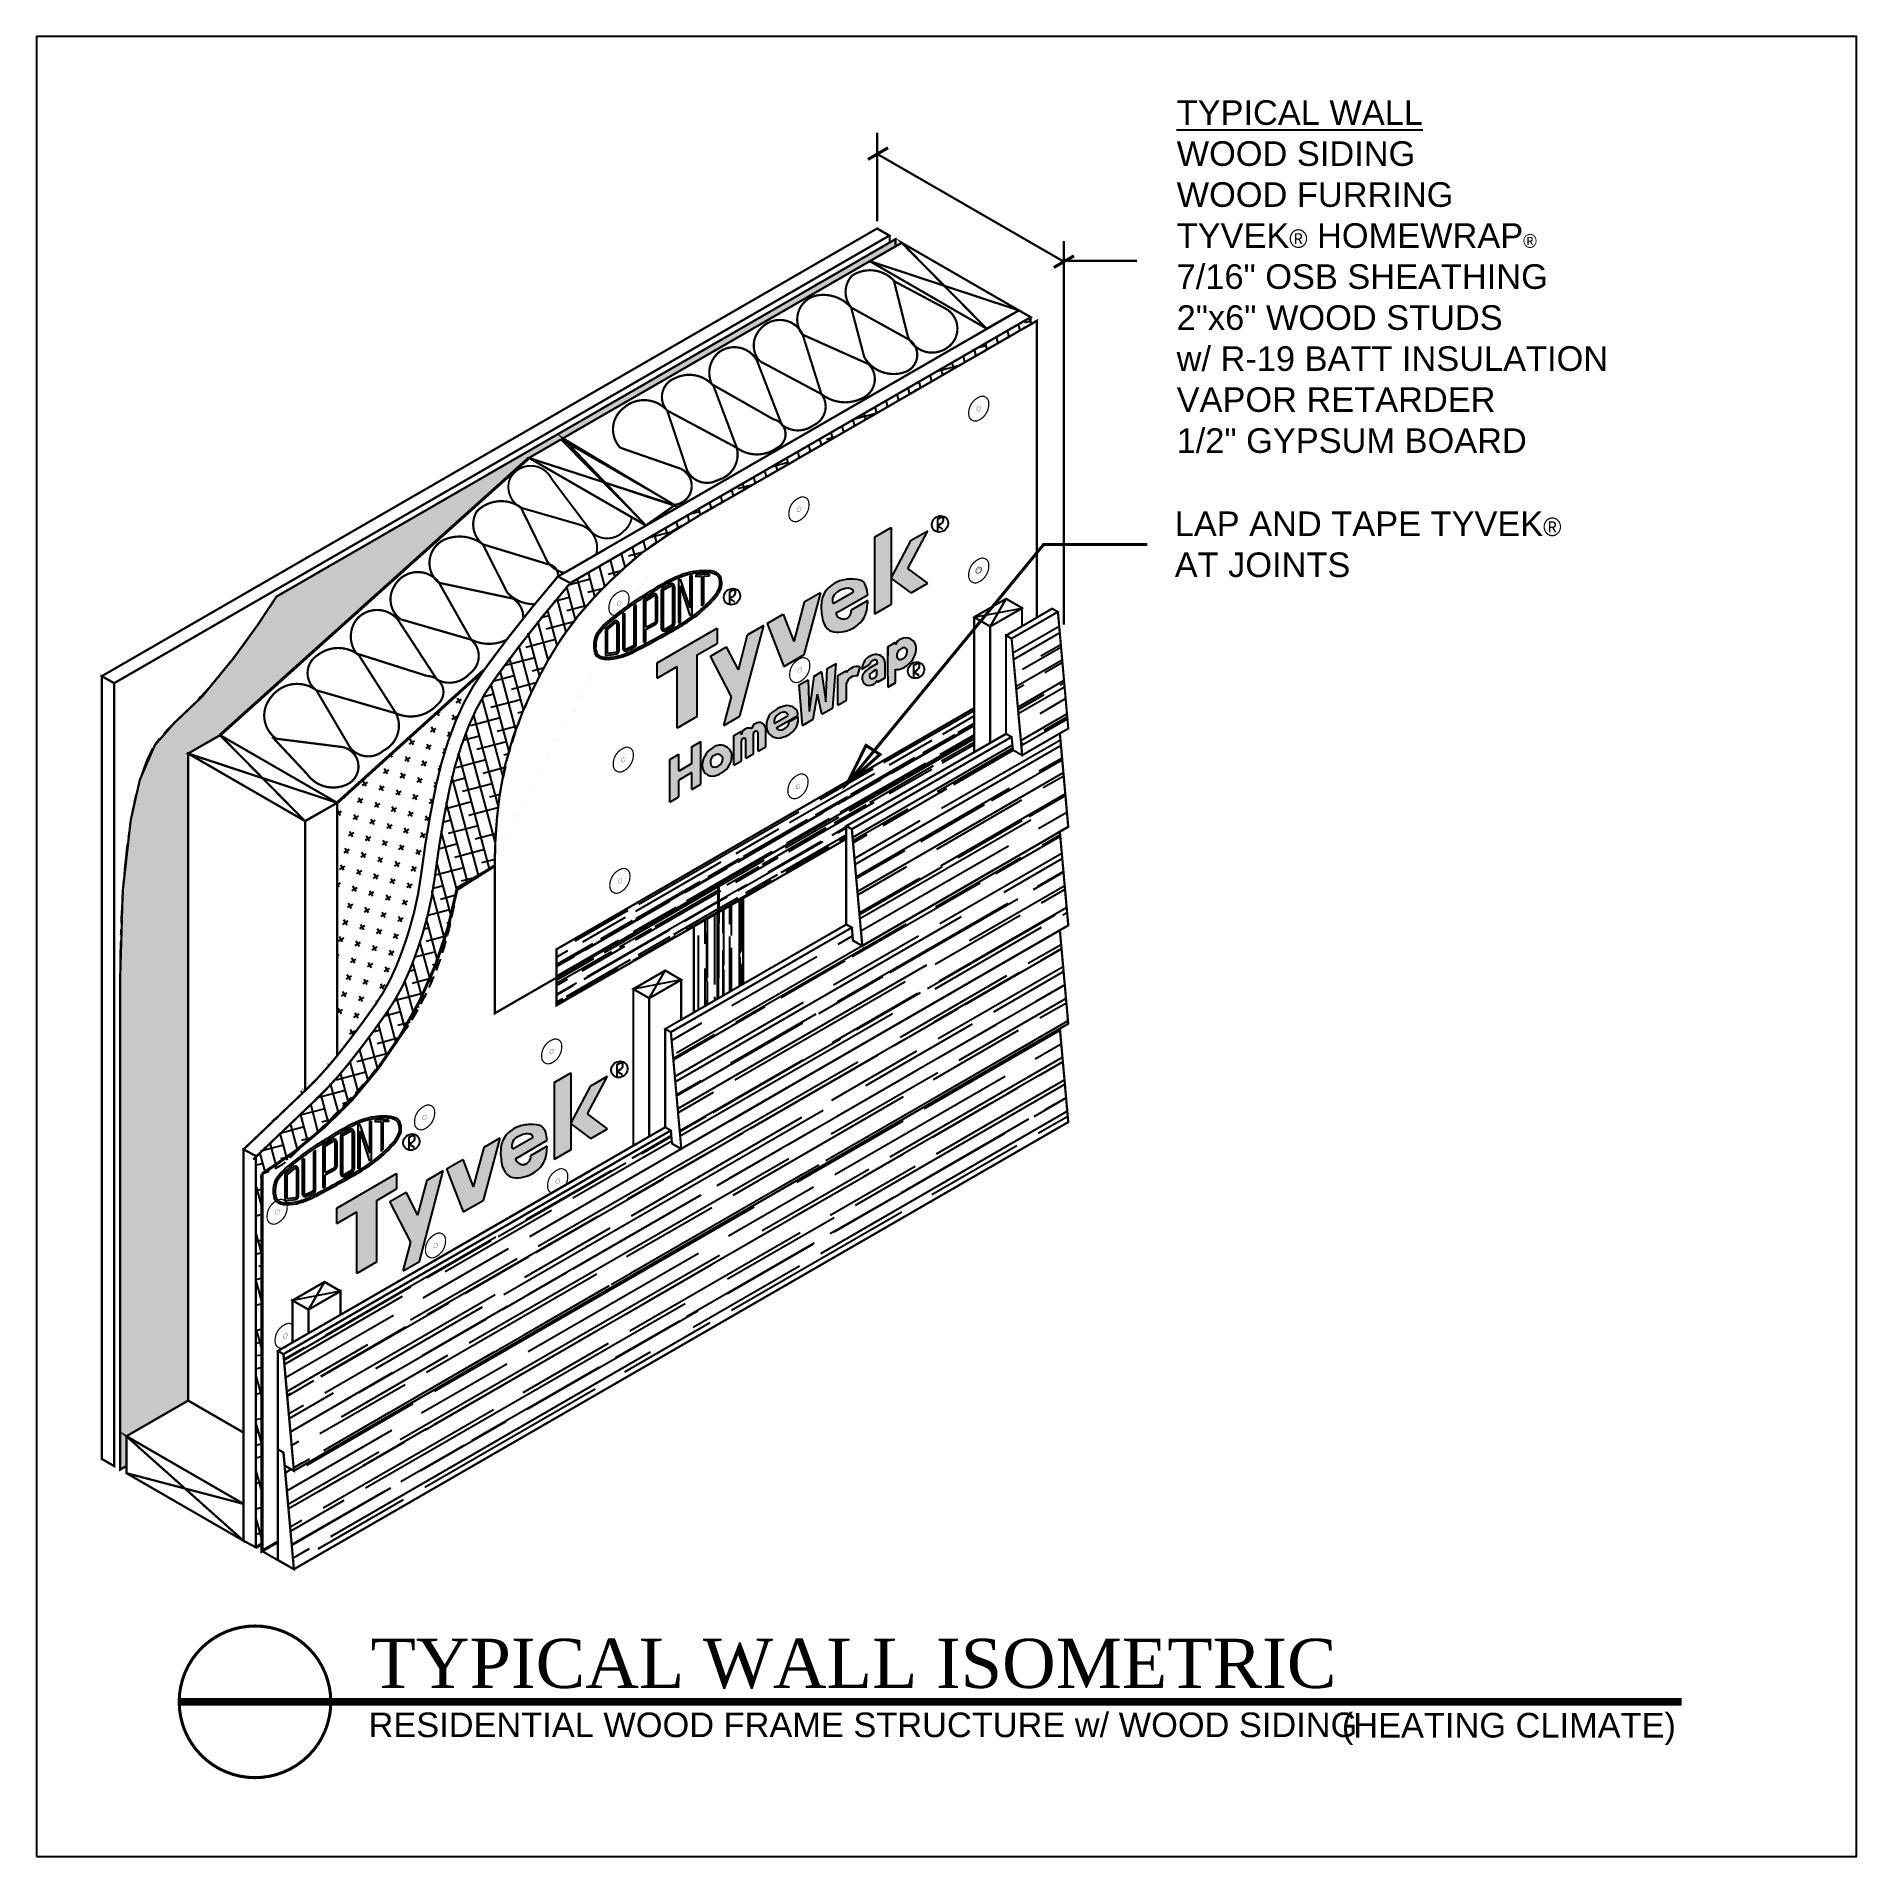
# Model space of a CAD drawing. Extents: x -16.9 to 57.1, y -63 to 11.
import ezdxf

# ---------------------------------------------------------------- set-up
doc = ezdxf.new("R2010")
doc.units = 0
doc.header["$MEASUREMENT"] = 0
doc.linetypes.add('CENTER', pattern=[2, 1.25, -0.25, 0.25, -0.25])
doc.linetypes.add('DASHED', pattern=[0.75, 0.5, -0.25])
doc.layers.get('0').update_dxf_attribs({"linetype": 'CONTINUOUS'})
for name, color, linetype in [('CLADDING', 87, 'CONTINUOUS'), ('DUPONTLOGO', 7, 'CONTINUOUS'), ('FASTENING', 1, 'CONTINUOUS'), ('INSULATION', 40, 'CONTINUOUS'), ('STRUCTURE', 7, 'CONTINUOUS'), ('TEXT', 7, 'CONTINUOUS'), ('TITLE', 7, 'CONTINUOUS'), ('TYVEK', 5, 'DASHED'), ('VAPOURBARRIER', 114, 'CENTER'), ('WINDOW', 7, 'CONTINUOUS')]:
    doc.layers.add(name, color=color, linetype=linetype)
doc.styles.add('DETAILS', font='sanss___.ttf', dxfattribs={"height": 1})
doc.styles.add('TITLE', font='TIMES.TTF', dxfattribs={"height": 2})
pattern_1 = [(30, (-186.2399, -303.5823), (1.405256, 1.9660254), [15, -2, 5, -1]), (30, (-185.338, -302.4843), (-1.5310254, 0.651814), [3, -0.33, 6, -0.75]), (30, (-186.23184, -302.59614), (4.1683321, 3.180237), [8, -1.4, 4, -1])]

msp = doc.modelspace()

# ---------------------------------------------------------------- texts
at = {"layer": 'TEXT', "char_height": 1, "attachment_point": 4, "style": 'DETAILS'}
for s, insert in [('\\LTYPICAL WALL\\P\\lWOOD SIDING\\PWOOD FURRING\\PTYVEK\\fSymbol|b0|i0|c2|p18;\\H0.75;â\\fSansSerif|b0|i0|c2|p2;\\H1; HOMEWRAP\\fSymbol|b0|i0|c2|p18;\\H0.563;â\\fSansSerif|b0|i0|c2|p2;\\H1; \\P7/16" OSB SHEATHING\\P2"x6" WOOD STUDS \\Pw/ R-19 BATT INSULATION\\PVAPOR RETARDER\\P1/2" GYPSUM BOARD', (29.423, 1.246)), ('LAP AND TAPE TYVEK\\fSymbol|b0|i0|c2|p18;\\H0.75;â\\fSansSerif|b0|i0|c2|p2;\\H1; \\PAT JOINTS', (29.344, -9.637))]:
    msp.add_mtext(s, dxfattribs=dict(at, insert=insert))
at = {"layer": 'TITLE', "attachment_point": 4}
for s, insert, char_height, width, style in [('TYPICAL WALL ISOMETRIC', (-3.349, -55.149), 2, 54.4375, 'TITLE'), ('RESIDENTIAL WOOD FRAME STRUCTURE w/ WOOD SIDING ', (-3.431, -57.633), 1, 54.4375, 'DETAILS'), ('(HEATING CLIMATE)', (36.14, -57.793), 1, 14.74941, 'DETAILS')]:
    msp.add_mtext(s, dxfattribs=dict(at, insert=insert, char_height=char_height, width=width, style=style))

# ---------------------------------------------------------------- blocks, each defined once
blk = doc.blocks.new('A$C75422246')
at = {"layer": 'STRUCTURE'}
for points, const_width in [([(1.67, 1.58, 0.565553), (0.9, 1.99, 0.324194), (0.05, 0.56, 0.56509), (0.85, 0.11, 0.315585), (1.67, 1.58, 0.57735)], 0.1), ([(1.03, 1.15, 0.565553), (0.88, 1.23, 0.324194), (0.71, 0.95, 0.56509), (0.87, 0.86, 0.315585), (1.03, 1.15, 0.57735)], 0.02)]:
    blk.add_lwpolyline(points, format="xyb", dxfattribs=dict(at, const_width=const_width))
blk = doc.blocks.new('A$C374643C7')
at = {"layer": 'INSULATION', "xscale": 0.5, "yscale": 0.5, "zscale": 0.5}
blk.add_blockref('A$C75422246', (0, 0), dxfattribs=at)
blk = doc.blocks.new('A$C21BF5C08')
at = {"layer": 'FASTENING'}
blk.add_blockref('A$C374643C7', (0, 0), dxfattribs=at)
blk = doc.blocks.new('A$C1409495A')
at = {"layer": 'DUPONTLOGO', "color": 242}
for p, q in [((0.234, 0.524), (0.234, 0)), ((0.234, 0.262), (0.441, 0.129))]:
    blk.add_line(p, q, dxfattribs=at)
blk.add_ellipse((0.334, 0.336), major_axis=(0.26, 0.232), ratio=0.903174, dxfattribs=at)
blk.add_spline([(0.234, 0.524), (0.435, 0.597), (0.456, 0.456), (0.234, 0.262)], degree=3, dxfattribs=at)
blk = doc.blocks.new('A$C33D17A9B')
at = {"layer": 'DUPONTLOGO'}
h = blk.add_hatch(color=182, dxfattribs=at)
h.paths.add_polyline_path([(13.574, 8.023), (12.897, 7.632), (12.085, 6.094), (12.897, 5.493), (13.574, 5.884), (12.762, 6.484)])
h.paths.add_polyline_path([(12.085, 7.163), (12.085, 8.157), (11.408, 7.766), (11.408, 4.634), (12.085, 5.024)])
h = blk.add_hatch(color=242, dxfattribs=at)
edge = h.paths.add_edge_path()
edge.add_spline(control_points=[(2.551, 5.727), (2.217, 5.524), (1.557, 5.12), (0.718, 4.475), (0.001, 3.857), (0, 3.365), (0, 3.203)], knot_values=[0, 0, 0, 0, 0.232663, 0.461387, 0.653522, 0.747926, 0.747926, 0.747926, 0.747926], degree=3, periodic=0)
edge.add_spline(control_points=[(0, 3.203), (0.001, 3.199), (0.001, 3.195), (0.002, 3.191)], knot_values=[0, 0, 0, 0, 0.002347, 0.002347, 0.002347, 0.002347], degree=3, periodic=0)
edge.add_line((0.002, 3.191), (0.079, 3.203))
edge.add_spline(control_points=[(0.079, 3.203), (0.079, 3.205), (0.078, 3.207), (0.078, 3.209)], knot_values=[0.001175, 0.001175, 0.001175, 0.001175, 0.002358, 0.002358, 0.002358, 0.002358], degree=3, periodic=0)
edge.add_spline(control_points=[(0.078, 3.209), (0.078, 3.404), (0.083, 3.582), (0.217, 3.888), (0.34, 4.028), (0.695, 4.355), (0.929, 4.535), (1.371, 4.872), (1.593, 5.029), (2.075, 5.345), (2.333, 5.503), (2.591, 5.66)], knot_values=[0.001205, 0.001205, 0.001205, 0.001205, 0.114856, 0.114856, 0.229711, 0.229711, 0.398491, 0.398491, 0.567271, 0.567271, 0.747926, 0.747926, 0.747926, 0.747926], degree=3, periodic=0)
edge.add_spline(control_points=[(2.591, 5.66), (2.932, 5.863), (3.27, 6.063), (3.851, 6.261), (4.065, 6.304), (4.515, 6.339), (4.774, 6.354), (4.978, 6.229), (5.023, 6.183), (5.072, 6.132)], knot_values=[0, 0, 0, 0, 0.237846, 0.237846, 0.375936, 0.375936, 0.514027, 0.514027, 0.556048, 0.556048, 0.556048, 0.556048], degree=3, periodic=0)
edge.add_line((5.072, 6.132), (5.142, 6.172))
edge.add_spline(control_points=[(5.142, 6.172), (5.09, 6.226), (4.921, 6.406), (4.452, 6.42), (3.925, 6.37), (3.259, 6.149), (2.825, 5.89), (2.551, 5.727)], knot_values=[0, 0, 0, 0, 0.044057, 0.144682, 0.25739, 0.368627, 0.559907, 0.559907, 0.559907, 0.559907], degree=3, periodic=0)
h = blk.add_hatch(color=242, dxfattribs=at)
edge = h.paths.add_edge_path()
edge.add_spline(control_points=[(5.142, 6.172), (5.174, 6.053), (5.25, 5.774), (5.013, 5.384), (4.66, 4.995), (4.146, 4.518), (3.404, 4.058), (2.847, 3.748), (2.571, 3.594)], knot_values=[0, 0, 0, 0, 0.071407, 0.167973, 0.251697, 0.391689, 0.584619, 0.774344, 0.774344, 0.774344, 0.774344], degree=3, periodic=0)
edge.add_line((2.571, 3.594), (2.534, 3.663))
edge.add_spline(control_points=[(2.534, 3.663), (3.07, 3.961), (3.616, 4.246), (4.314, 4.778), (4.518, 4.968), (4.822, 5.288), (4.938, 5.421), (5.096, 5.686), (5.132, 5.8), (5.109, 5.993), (5.091, 6.061), (5.072, 6.132)], knot_values=[0.000251, 0.000251, 0.000251, 0.000251, 0.36813, 0.36813, 0.535334, 0.535334, 0.640047, 0.640047, 0.727343, 0.727343, 0.770536, 0.770536, 0.770536, 0.770536], degree=3, periodic=0)
edge.add_line((5.072, 6.132), (5.142, 6.172))
for color, points in [(242, [(3.43, 4.259), (3.509, 4.311), (3.509, 5.781), (3.899, 4.569), (3.977, 4.621), (3.977, 6.199), (3.899, 6.174), (3.899, 4.892), (3.509, 6.049), (3.43, 6.024)]), (242, [(4.449, 6.161), (4.68, 6.171), (4.68, 6.25), (4.134, 6.226), (4.134, 6.148), (4.371, 6.158), (4.371, 4.963), (4.449, 5.037)]), (182, [(8.119, 3.524), (7.692, 4.627), (7.036, 4.249), (7.713, 2.5), (8.525, 2.969), (9.202, 5.499), (8.546, 5.12)]), (242, [(1.712, 5.012), (1.634, 4.958), (1.634, 3.387, -0.293439), (1.611, 3.352), (1.298, 3.209, -0.546266), (1.243, 3.245), (1.243, 4.672), (1.165, 4.616), (1.165, 3.245, 0.546266), (1.331, 3.138), (1.643, 3.281, 0.293439), (1.712, 3.387)]), (182, [(3.383, 2.5), (3.383, 0), (4.195, 0.469), (4.195, 2.969), (5.007, 3.438), (5.007, 4.063), (2.571, 2.656), (2.571, 2.031)]), (182, [(6.901, 4.17), (6.245, 3.792), (5.871, 2.365), (5.392, 3.299), (4.736, 2.92), (5.583, 1.27), (5.277, 0.108), (5.933, 0.486)])]:
    blk.add_hatch(color=color, dxfattribs=at).paths.add_polyline_path(points)
h = blk.add_hatch(color=182, dxfattribs=at)
edge = h.paths.add_edge_path()
edge.add_spline(control_points=[(11.131, 5.412), (11.096, 5.63), (11.032, 6.036), (10.408, 6.074), (9.853, 5.985), (9.343, 5.588), (9.195, 4.953), (9.263, 4.569), (9.301, 4.355)], knot_values=[0, 0, 0, 0, 0.582759, 1.083244, 1.602996, 2.320453, 2.834595, 3.482392, 3.482392, 3.482392, 3.482392], degree=3, periodic=0)
edge.add_spline(control_points=[(9.301, 4.355), (9.355, 4.232), (9.52, 3.854), (10.411, 3.876), (11.075, 4.442), (11.116, 4.979), (11.131, 5.178)], knot_values=[0, 0, 0, 0, 0.382822, 1.171062, 2.162539, 2.745477, 2.745477, 2.745477, 2.745477], degree=3, periodic=0)
edge.add_line((11.131, 5.178), (10.454, 4.787))
edge.add_arc((10.142, 4.745), 0.315, -165.32687, 7.70234, ccw=False)
edge.add_line((9.837, 4.665), (9.913, 4.709))
edge.add_line((9.913, 4.709), (11.131, 5.412))
edge = h.paths.add_edge_path(flags=16)
edge.add_spline(control_points=[(9.724, 5.069), (9.688, 5.103), (9.688, 5.154), (9.691, 5.312), (9.748, 5.417), (9.899, 5.555), (10.11, 5.657), (10.368, 5.693), (10.547, 5.67), (10.552, 5.54)], knot_values=[0.169335, 0.169335, 0.169335, 0.169335, 0.236034, 0.236034, 0.350719, 0.350719, 0.465405, 0.465405, 0.543701, 0.543701, 0.543701, 0.543701], degree=3, periodic=0)
edge.add_line((10.552, 5.54), (9.724, 5.069))
h = blk.add_hatch(color=242, dxfattribs=at)
h.paths.add_polyline_path([(2.024, 3.478), (2.102, 3.52), (2.102, 4.009), (2.509, 4.229, 0.275801), (2.571, 4.332), (2.571, 5.346, 0.588096), (2.392, 5.445), (2.024, 5.217)])
h.paths.add_polyline_path([(2.102, 5.174), (2.433, 5.379, -0.588096), (2.493, 5.346), (2.493, 4.332, -0.275801), (2.472, 4.297), (2.102, 4.098)], flags=16)
h = blk.add_hatch(color=242, dxfattribs=at)
h.paths.add_polyline_path([(2.727, 4.059, 0.573672), (2.902, 3.957), (3.214, 4.133, 0.270913), (3.274, 4.235), (3.274, 5.753, 0.570599), (3.1, 5.856), (2.788, 5.684, 0.2734), (2.727, 5.581)])
h.paths.add_polyline_path([(2.805, 5.581, -0.2734), (2.826, 5.615), (3.138, 5.787, -0.570599), (3.196, 5.753), (3.196, 4.235, -0.270913), (3.176, 4.201), (2.864, 4.025, -0.573672), (2.805, 4.059)], flags=16)
h = blk.add_hatch(color=242, dxfattribs=at)
h.paths.add_polyline_path([(0.462, 4.031), (0.462, 2.955), (0.904, 3.003, 0.382353), (1.009, 3.12), (1.009, 4.242, 0.63901), (0.816, 4.331)])
h.paths.add_polyline_path([(0.866, 4.272, -0.63901), (0.93, 4.242), (0.93, 3.12, -0.382353), (0.896, 3.081), (0.54, 3.042), (0.54, 3.995)], flags=16)
h = blk.add_hatch(color=242, dxfattribs=at)
edge = h.paths.add_edge_path()
edge.add_line((1.244, 2.924), (1.218, 2.998))
edge.add_spline(control_points=[(1.218, 2.998), (1.171, 2.981), (1.122, 2.965), (0.863, 2.892), (0.592, 2.851), (0.287, 2.899), (0.208, 2.933), (0.114, 3.029), (0.095, 3.102), (0.079, 3.203)], knot_values=[0.002358, 0.002358, 0.002358, 0.002358, 0.032929, 0.032929, 0.159215, 0.159215, 0.221312, 0.221312, 0.281052, 0.281052, 0.281052, 0.281052], degree=3, periodic=0)
edge.add_line((0.079, 3.203), (0.002, 3.191))
edge.add_spline(control_points=[(0.002, 3.191), (0.012, 3.125), (0.076, 2.753), (0.74, 2.772), (1.147, 2.89), (1.244, 2.924)], knot_values=[0.002347, 0.002347, 0.002347, 0.002347, 0.040585, 0.219806, 0.28106, 0.28106, 0.28106, 0.28106], degree=3, periodic=0)
h = blk.add_hatch(color=242, dxfattribs=at)
edge = h.paths.add_edge_path()
edge.add_spline(control_points=[(2.534, 3.663), (2.227, 3.498), (1.921, 3.332), (1.497, 3.114), (1.365, 3.05), (1.218, 2.998)], knot_values=[0.281052, 0.281052, 0.281052, 0.281052, 0.486409, 0.486409, 0.582124, 0.582124, 0.582124, 0.582124], degree=3, periodic=0)
edge.add_line((1.218, 2.998), (1.244, 2.924))
edge.add_spline(control_points=[(1.244, 2.924), (1.429, 2.99), (1.846, 3.205), (2.296, 3.446), (2.571, 3.594)], knot_values=[0.28106, 0.28106, 0.28106, 0.28106, 0.397759, 0.582124, 0.582124, 0.582124, 0.582124], degree=3, periodic=0)
edge.add_line((2.571, 3.594), (2.534, 3.663))
at = {"layer": 'CLADDING'}
blk.add_line((0.079, 3.203), (0.002, 3.191), dxfattribs=at)
blk.add_arc((1.594, 3.387), 0.117, 294.58505, 360, dxfattribs=at)
at = {"layer": 'DUPONTLOGO', "color": 182}
for p, q in [((11.408, 7.766), (12.085, 8.157)), ((12.085, 8.157), (12.085, 5.024)), ((13.964, 8.483), (13.964, 7.96)), ((13.964, 8.222), (14.17, 8.088)), ((11.408, 7.766), (11.408, 4.634)), ((12.085, 6.094), (12.897, 7.632)), ((12.762, 6.484), (13.574, 8.023)), ((12.897, 7.632), (13.574, 8.023)), ((12.085, 7.163), (12.085, 5.024)), ((12.897, 5.493), (12.085, 6.094)), ((13.574, 5.884), (12.762, 6.484)), ((9.202, 5.499), (8.525, 2.969)), ((9.202, 5.499), (8.546, 5.12)), ((9.724, 5.069), (10.552, 5.54)), ((9.837, 4.665), (11.131, 5.412)), ((12.897, 5.493), (13.574, 5.884)), ((7.036, 4.249), (7.692, 4.627)), ((7.692, 4.627), (8.119, 3.524)), ((8.546, 5.12), (8.119, 3.524)), ((9.913, 4.709), (9.837, 4.665)), ((11.131, 5.178), (10.454, 4.787)), ((12.085, 5.024), (11.408, 4.634)), ((2.571, 2.656), (5.007, 4.063)), ((5.007, 4.063), (5.007, 3.438)), ((5.871, 2.365), (6.245, 3.792)), ((5.933, 0.486), (6.901, 4.17)), ((6.245, 3.792), (6.901, 4.17)), ((6.901, 4.17), (6.245, 3.792)), ((7.036, 4.249), (7.713, 2.5)), ((4.195, 2.969), (5.007, 3.438)), ((4.195, 0.469), (4.195, 2.969)), ((4.736, 3.281), (5.007, 3.438)), ((4.736, 2.92), (5.392, 3.299)), ((4.736, 2.92), (5.392, 3.299)), ((5.871, 2.365), (5.392, 3.299)), ((7.713, 2.5), (8.525, 2.969)), ((2.571, 2.031), (2.571, 2.656)), ((2.571, 2.031), (3.383, 2.5)), ((3.383, 0), (3.383, 2.5)), ((5.583, 1.27), (4.736, 2.92)), ((5.277, 0.108), (5.583, 1.27)), ((4.195, 0.469), (3.383, 0)), ((5.277, 0.108), (5.933, 0.486))]:
    blk.add_line(p, q, dxfattribs=at)
at = {"layer": 'DUPONTLOGO', "color": 242}
for p, q in [((3.509, 6.049), (3.43, 6.024)), ((3.43, 6.024), (3.43, 4.259)), ((3.509, 6.049), (3.899, 4.892)), ((3.977, 6.199), (3.899, 6.174)), ((3.899, 6.174), (3.899, 4.892)), ((3.977, 6.199), (3.977, 4.621)), ((4.68, 6.25), (4.134, 6.226)), ((4.134, 6.226), (4.134, 6.148)), ((4.371, 6.158), (4.134, 6.148)), ((4.371, 6.16), (4.371, 4.963)), ((4.684, 6.171), (4.449, 6.161)), ((4.449, 6.161), (4.449, 5.037)), ((4.68, 6.25), (4.68, 6.171)), ((5.142, 6.172), (5.072, 6.132)), ((2.024, 5.217), (2.392, 5.445)), ((2.024, 3.478), (2.024, 5.217)), ((2.102, 5.174), (2.433, 5.379)), ((2.493, 5.346), (2.493, 4.332)), ((2.571, 5.346), (2.571, 4.332)), ((2.727, 5.581), (2.727, 4.059)), ((2.788, 5.684), (3.1, 5.856)), ((2.805, 5.581), (2.805, 4.059)), ((2.826, 5.615), (3.138, 5.787)), ((3.196, 5.753), (3.196, 4.235)), ((3.274, 5.753), (3.274, 4.235)), ((3.509, 5.781), (3.899, 4.569)), ((3.509, 5.781), (3.509, 4.311)), ((1.165, 4.616), (1.243, 4.672)), ((1.165, 4.616), (1.165, 3.245)), ((1.243, 4.672), (1.243, 3.245)), ((1.712, 5.012), (1.634, 4.958)), ((1.634, 3.387), (1.634, 4.958)), ((1.712, 3.387), (1.712, 5.012)), ((2.102, 4.098), (2.102, 5.174)), ((3.977, 4.621), (3.899, 4.569)), ((4.449, 5.037), (4.371, 4.963)), ((0.462, 4.031), (0.816, 4.331)), ((0.462, 4.031), (0.462, 2.955)), ((0.54, 3.995), (0.866, 4.272)), ((0.54, 3.995), (0.54, 3.042)), ((0.93, 4.242), (0.93, 3.12)), ((1.009, 4.242), (1.009, 3.12)), ((2.102, 4.098), (2.472, 4.297)), ((2.102, 4.009), (2.509, 4.229)), ((2.102, 3.52), (2.102, 4.009)), ((2.864, 4.025), (3.176, 4.201)), ((2.902, 3.957), (3.214, 4.133)), ((3.509, 4.311), (3.43, 4.259)), ((0.462, 2.955), (0.904, 3.003)), ((0.54, 3.042), (0.896, 3.081)), ((1.244, 2.924), (1.218, 2.998)), ((1.298, 3.209), (1.611, 3.352)), ((1.331, 3.138), (1.643, 3.281)), ((2.024, 3.478), (2.102, 3.52)), ((2.534, 3.663), (2.571, 3.594)), ((2.571, 3.594), (2.534, 3.663))]:
    blk.add_line(p, q, dxfattribs=at)
for centre, radius, start, end in [((2.454, 5.346), 0.117, 360, 121.83839), ((2.454, 5.346), 0.0391, 360, 121.83839), ((2.844, 5.581), 0.117, 118.8361, 180), ((2.844, 5.581), 0.0391, 118.8361, 180), ((3.157, 5.753), 0.117, 0, 118.8361), ((3.157, 5.753), 0.0391, 0, 118.8361), ((0.891, 4.242), 0.117, 360, 130.31593), ((0.891, 4.242), 0.0391, 360, 130.31593), ((2.454, 4.332), 0.0391, 298.32441, 360), ((2.454, 4.332), 0.117, 298.32441, 360), ((2.844, 4.059), 0.117, 180, 299.36681), ((2.844, 4.059), 0.0391, 180, 299.36681), ((3.157, 4.235), 0.0391, 299.36681, 0), ((3.157, 4.235), 0.117, 299.36681, 0), ((0.891, 3.12), 0.0391, 276.30206, 360), ((0.891, 3.12), 0.117, 276.30206, 360), ((1.282, 3.245), 0.117, 180, 294.58505), ((1.282, 3.245), 0.0391, 180, 294.58505), ((1.594, 3.387), 0.0391, 294.58505, 360)]:
    blk.add_arc(centre, radius, start, end, dxfattribs=at)
at = {"layer": 'DUPONTLOGO', "color": 182}
blk.add_arc((10.142, 4.745), 0.315, 194.67313, 7.70234, dxfattribs=at)
blk.add_ellipse((14.063, 8.296), major_axis=(0.26, 0.232), ratio=0.903174, dxfattribs=at)
for points in [[(13.964, 8.483), (14.164, 8.556), (14.186, 8.416), (13.964, 8.222)], [(11.131, 5.412), (10.924, 5.957), (10.433, 6.055), (9.922, 5.957), (9.373, 5.496), (9.236, 5), (9.301, 4.355)], [(9.301, 4.355), (9.496, 4.026), (10.281, 3.954), (11.031, 4.604), (11.131, 5.178)]]:
    blk.add_spline(points, degree=3, dxfattribs=at)
at = {"layer": 'DUPONTLOGO', "color": 242}
for points, knots in [([(2.534, 3.663), (3.07, 3.961), (3.616, 4.246), (4.314, 4.778), (4.518, 4.968), (4.822, 5.288), (4.938, 5.421), (5.096, 5.686), (5.132, 5.8), (5.109, 5.993), (5.091, 6.061), (5.072, 6.132)], [0.0002506, 0.0002506, 0.0002506, 0.0002506, 0.3681301, 0.3681301, 0.5353339, 0.5353339, 0.6400473, 0.6400473, 0.7273425, 0.7273425, 0.7705356, 0.7705356, 0.7705356, 0.7705356]), ([(2.591, 5.66), (2.932, 5.863), (3.27, 6.063), (3.851, 6.261), (4.065, 6.304), (4.515, 6.339), (4.774, 6.354), (4.978, 6.229), (5.023, 6.183), (5.072, 6.132)], [0, 0, 0, 0, 0.2378462, 0.2378462, 0.3759363, 0.3759363, 0.5140265, 0.5140265, 0.5560477, 0.5560477, 0.5560477, 0.5560477]), ([(0.078, 3.209), (0.078, 3.404), (0.083, 3.582), (0.217, 3.888), (0.34, 4.028), (0.695, 4.355), (0.929, 4.535), (1.371, 4.872), (1.593, 5.029), (2.075, 5.345), (2.333, 5.503), (2.591, 5.66)], [0.0012046, 0.0012046, 0.0012046, 0.0012046, 0.1148557, 0.1148557, 0.2297113, 0.2297113, 0.3984913, 0.3984913, 0.5672713, 0.5672713, 0.7479263, 0.7479263, 0.7479263, 0.7479263]), ([(0.078, 3.209), (0.095, 3.105), (0.113, 3.03), (0.208, 2.933), (0.287, 2.899), (0.592, 2.851), (0.863, 2.892), (1.281, 3.01), (1.454, 3.092), (1.921, 3.332), (2.227, 3.498), (2.534, 3.663)], [0.0011746, 0.0011746, 0.0011746, 0.0011746, 0.0620976, 0.0620976, 0.1241952, 0.1241952, 0.2504808, 0.2504808, 0.3767663, 0.3767663, 0.5821236, 0.5821236, 0.5821236, 0.5821236])]:
    blk.add_open_spline(points, degree=3, knots=knots, dxfattribs=at)
for points in [[(2.551, 5.727), (3.394, 6.178), (3.923, 6.348), (4.484, 6.41), (4.979, 6.32), (5.142, 6.172)], [(2.571, 3.594), (3.396, 4.062), (4.2, 4.594), (4.718, 5.066), (4.993, 5.381), (5.197, 5.819), (5.142, 6.172)], [(0, 3.203), (0.044, 3.673), (0.658, 4.412), (1.569, 5.103), (2.551, 5.727)], [(0, 3.203), (0.049, 3.006), (0.929, 2.836), (1.757, 3.161), (2.571, 3.594)]]:
    blk.add_spline(points, degree=3, dxfattribs=at)
at = {"layer": 'DUPONTLOGO', "color": 182}
blk.add_open_spline([(10.552, 5.54), (10.547, 5.67), (10.368, 5.693), (10.11, 5.657), (9.899, 5.555), (9.748, 5.417), (9.691, 5.312), (9.688, 5.154), (9.688, 5.103), (9.724, 5.069)], degree=3, knots=[0.1693351, 0.1693351, 0.1693351, 0.1693351, 0.2476316, 0.2476316, 0.3623169, 0.3623169, 0.4770023, 0.4770023, 0.5437012, 0.5437012, 0.5437012, 0.5437012], dxfattribs=at)
blk.add_blockref('A$C1409495A', (5.274, 5.004), dxfattribs=at)
blk = doc.blocks.new('A$C1C0A6EA9')
at = {"layer": 'TEXT', "const_width": 0.125}
blk.add_lwpolyline([(1.017, 1.515), (0.052, 0.051), (1.531, 1.083), (1.017, 1.515)], dxfattribs=at)

# ---------------------------------------------------------------- hatches: boundary and pattern name
at = {"layer": 'CLADDING'}
h = msp.add_hatch(dxfattribs=at)
h.set_pattern_fill('ZIGZAG', color=254, scale=4, angle=60, style=0)
h.set_pattern_definition([(60, (-389.3256, -32.4902), (-0.1830127, 0.6830127), [0.5, -0.5]), (150, (-389.0756, -32.05717), (-0.6830127, -0.1830127), [0.5, -0.5])])
edge = h.paths.add_edge_path()
edge.add_line((3.089, -6.121), (4.388, -5.371))
edge.add_line((4.388, -5.371), (16.945, 1.879))
edge.add_line((16.945, 1.879), (17.994, 2.484))
edge.add_line((17.994, 2.484), (17.994, 2.773))
edge.add_line((17.994, 2.773), (-7.174, -11.758))
edge.add_spline(control_points=[(-7.174, -11.758), (-10.234, -16.532), (-13.687, -16.795), (-13.526, -27.066), (-13.523, -27.058), (-13.526, -27.066)], knot_values=[0, 0, 0, 0, 6.20253, 17.272679, 17.295418, 17.295418, 17.295418, 17.295418], degree=3, periodic=0)
edge.add_line((-13.526, -27.066), (-13.526, -47.25))
edge.add_line((-13.526, -47.25), (-13.276, -47.106))
edge.add_line((-13.276, -47.106), (-13.276, -45.894))
edge.add_line((-13.276, -45.894), (-10.767, -44.446))
edge.add_line((-10.767, -44.446), (-10.767, -18.14))
edge.add_line((-10.767, -18.14), (-9.468, -17.39))
edge.add_line((-9.468, -17.39), (3.089, -6.121))
h = msp.add_hatch(dxfattribs=at)
h.set_pattern_fill('ANSI38', color=63, scale=4, angle=60, style=0)
h.set_pattern_definition([(105, (-389.3256, -32.4902), (-0.4829629, -0.1294095), []), (195, (-389.3256, -32.4902), (-0.8365163, -0.74178196), [1.25, -0.75])])
edge = h.paths.add_edge_path()
edge.add_line((8.902, -9.108), (23.488, -0.687))
edge.add_line((23.488, -0.687), (23.488, -0.398))
edge.add_line((23.488, -0.398), (4.768, -11.206))
edge.add_spline(control_points=[(4.768, -11.206), (3.025, -13.23), (-0.742, -17.606), (-0.426, -27.471), (-5.38, -32.059), (-8.012, -34.498)], knot_values=[0, 0, 0, 0, 7.793905, 16.849184, 27.119927, 27.119927, 27.119927, 27.119927], degree=3, periodic=0)
edge.add_line((-8.012, -34.498), (-8.012, -50.41))
edge.add_line((-8.012, -50.41), (-7.762, -50.266))
edge.add_line((-7.762, -50.266), (-7.762, -35.231))
edge.add_spline(control_points=[(-7.762, -35.231), (-7.109, -35.024), (-6.884, -34.815), (-5.242, -33.286), (-3.83, -31.924), (-2.118, -29.683), (-1.63, -28.94), (-1.016, -27.751), (-0.831, -27.342), (-0.508, -26.498), (-0.373, -26.069), (-0.075, -24.954), (0.061, -24.264), (0.178, -23.579)], knot_values=[13.645388, 13.645388, 13.645388, 13.645388, 14.519899, 14.519899, 20.033086, 20.033086, 22.570306, 22.570306, 23.838916, 23.838916, 25.107526, 25.107526, 27.119927, 27.119927, 27.119927, 27.119927], degree=3, periodic=0)
edge.add_line((0.178, -23.579), (1.702, -22.699))
edge.add_line((1.702, -22.699), (1.702, -22.21))
edge.add_arc((17.37, -22.291), 15.668, 122.71356, 179.70298, ccw=False)
at = {"layer": 'DUPONTLOGO'}
h = msp.add_hatch(color=182, dxfattribs=at)
h.paths.add_polyline_path([(19.31, -9.078), (18.633, -9.469), (17.822, -11.007), (18.633, -11.608), (19.31, -11.218), (18.498, -10.617)])
h.paths.add_polyline_path([(17.822, -9.938), (17.822, -8.945), (17.145, -9.335), (17.145, -12.468), (17.822, -12.077)])
h = msp.add_hatch(color=242, dxfattribs=at)
edge = h.paths.add_edge_path()
edge.add_spline(control_points=[(8.287, -11.374), (7.954, -11.577), (7.293, -11.981), (6.454, -12.627), (5.737, -13.244), (5.737, -13.736), (5.737, -13.898)], knot_values=[0, 0, 0, 0, 0.232663, 0.461387, 0.653522, 0.747926, 0.747926, 0.747926, 0.747926], degree=3, periodic=0)
edge.add_spline(control_points=[(5.737, -13.898), (5.737, -13.902), (5.738, -13.906), (5.738, -13.91)], knot_values=[0, 0, 0, 0, 0.002347, 0.002347, 0.002347, 0.002347], degree=3, periodic=0)
edge.add_line((5.738, -13.91), (5.816, -13.898))
edge.add_spline(control_points=[(5.816, -13.898), (5.815, -13.896), (5.815, -13.894), (5.815, -13.892)], knot_values=[0.001175, 0.001175, 0.001175, 0.001175, 0.002358, 0.002358, 0.002358, 0.002358], degree=3, periodic=0)
edge.add_spline(control_points=[(5.815, -13.892), (5.815, -13.697), (5.819, -13.519), (5.953, -13.213), (6.077, -13.073), (6.432, -12.746), (6.665, -12.567), (7.107, -12.23), (7.329, -12.072), (7.811, -11.756), (8.069, -11.599), (8.327, -11.441)], knot_values=[0.001205, 0.001205, 0.001205, 0.001205, 0.114856, 0.114856, 0.229711, 0.229711, 0.398491, 0.398491, 0.567271, 0.567271, 0.747926, 0.747926, 0.747926, 0.747926], degree=3, periodic=0)
edge.add_spline(control_points=[(8.327, -11.441), (8.668, -11.238), (9.007, -11.039), (9.587, -10.841), (9.801, -10.797), (10.251, -10.762), (10.51, -10.747), (10.715, -10.873), (10.76, -10.918), (10.808, -10.969)], knot_values=[0, 0, 0, 0, 0.237846, 0.237846, 0.375936, 0.375936, 0.514027, 0.514027, 0.556048, 0.556048, 0.556048, 0.556048], degree=3, periodic=0)
edge.add_line((10.808, -10.969), (10.879, -10.929))
edge.add_spline(control_points=[(10.879, -10.929), (10.827, -10.875), (10.658, -10.696), (10.189, -10.681), (9.661, -10.731), (8.995, -10.953), (8.561, -11.211), (8.287, -11.374)], knot_values=[0, 0, 0, 0, 0.044057, 0.144682, 0.25739, 0.368627, 0.559907, 0.559907, 0.559907, 0.559907], degree=3, periodic=0)
h = msp.add_hatch(color=242, dxfattribs=at)
edge = h.paths.add_edge_path()
edge.add_spline(control_points=[(10.879, -10.929), (10.911, -11.048), (10.987, -11.327), (10.75, -11.717), (10.396, -12.106), (9.883, -12.583), (9.141, -13.043), (8.584, -13.354), (8.308, -13.507)], knot_values=[0, 0, 0, 0, 0.071407, 0.167973, 0.251697, 0.391689, 0.584619, 0.774344, 0.774344, 0.774344, 0.774344], degree=3, periodic=0)
edge.add_line((8.308, -13.507), (8.271, -13.439))
edge.add_spline(control_points=[(8.271, -13.439), (8.806, -13.14), (9.352, -12.855), (10.05, -12.323), (10.254, -12.134), (10.559, -11.813), (10.674, -11.681), (10.832, -11.415), (10.868, -11.301), (10.845, -11.108), (10.828, -11.04), (10.808, -10.969)], knot_values=[0.000251, 0.000251, 0.000251, 0.000251, 0.36813, 0.36813, 0.535334, 0.535334, 0.640047, 0.640047, 0.727343, 0.727343, 0.770536, 0.770536, 0.770536, 0.770536], degree=3, periodic=0)
edge.add_line((10.808, -10.969), (10.879, -10.929))
for color, points in [(242, [(9.167, -12.842), (9.245, -12.79), (9.245, -11.32), (9.636, -12.532), (9.714, -12.48), (9.714, -10.902), (9.636, -10.927), (9.636, -12.209), (9.245, -11.053), (9.167, -11.078)]), (242, [(10.186, -10.94), (10.417, -10.93), (10.417, -10.852), (9.87, -10.875), (9.87, -10.953), (10.108, -10.943), (10.108, -12.138), (10.186, -12.065)]), (182, [(13.856, -13.577), (13.429, -12.474), (12.773, -12.853), (13.45, -14.601), (14.261, -14.132), (14.938, -11.603), (14.282, -11.981)]), (242, [(7.448, -12.089), (7.37, -12.143), (7.37, -13.714, -0.293439), (7.347, -13.749), (7.035, -13.892, -0.546266), (6.979, -13.857), (6.979, -12.429), (6.901, -12.485), (6.901, -13.857, 0.546266), (7.067, -13.963), (7.38, -13.82, 0.293439), (7.448, -13.714)]), (182, [(9.119, -14.601), (9.119, -17.101), (9.931, -16.632), (9.931, -14.132), (10.743, -13.664), (10.743, -13.039), (8.308, -14.445), (8.308, -15.07)]), (182, [(12.638, -12.931), (11.982, -13.309), (11.607, -14.736), (11.128, -13.802), (10.473, -14.181), (11.319, -15.831), (11.014, -16.993), (11.67, -16.615)]), (182, [(14.207, -17), (14.648, -16.745), (14.826, -15.72), (15.004, -16.54), (15.446, -16.285), (15.576, -14.478), (15.216, -14.686), (15.165, -16.031), (14.982, -14.821), (14.67, -15.001), (14.487, -16.423), (14.437, -15.136), (14.077, -15.343)]), (182, [(15.646, -16.17), (16.006, -15.962), (16.006, -15.278, -0.403544), (16.451, -14.986), (16.552, -14.609, 0.318825), (16.006, -14.843), (16.006, -14.762), (15.646, -14.97)]), (182, [(12.147, -17.132, 0.530897), (11.73, -17.373), (11.73, -17.23), (11.419, -17.41), (11.419, -18.61), (11.73, -18.43), (11.73, -17.623, -0.826114), (11.912, -17.569), (11.912, -18.325), (12.224, -18.145), (12.224, -17.338, -0.826114), (12.406, -17.284), (12.406, -18.04), (12.718, -17.86), (12.718, -17.113, 0.537354), (12.314, -16.912, 0.257564)]), (182, [(9.715, -18.908), (9.715, -19.594), (10.075, -19.386), (10.075, -17.654), (9.715, -17.862), (9.715, -18.548), (9.181, -18.856), (9.181, -18.17), (8.821, -18.378), (8.821, -20.11), (9.181, -19.902), (9.181, -19.216)])]:
    msp.add_hatch(color=color, dxfattribs=at).paths.add_polyline_path(points)
h = msp.add_hatch(color=182, dxfattribs=at)
edge = h.paths.add_edge_path()
edge.add_spline(control_points=[(16.867, -11.689), (16.833, -11.471), (16.768, -11.065), (16.145, -11.028), (15.59, -11.116), (15.08, -11.513), (14.931, -12.148), (14.999, -12.532), (15.037, -12.746)], knot_values=[0, 0, 0, 0, 0.582759, 1.083244, 1.602996, 2.320453, 2.834595, 3.482392, 3.482392, 3.482392, 3.482392], degree=3, periodic=0)
edge.add_spline(control_points=[(15.037, -12.746), (15.091, -12.869), (15.256, -13.247), (16.147, -13.225), (16.812, -12.659), (16.852, -12.122), (16.867, -11.923)], knot_values=[0, 0, 0, 0, 0.382822, 1.171062, 2.162539, 2.745477, 2.745477, 2.745477, 2.745477], degree=3, periodic=0)
edge.add_line((16.867, -11.923), (16.191, -12.314))
edge.add_arc((15.878, -12.356), 0.315, -165.32687, 7.70234, ccw=False)
edge.add_line((15.573, -12.436), (15.65, -12.392))
edge.add_line((15.65, -12.392), (16.867, -11.689))
edge = h.paths.add_edge_path(flags=16)
edge.add_spline(control_points=[(15.461, -12.032), (15.425, -11.998), (15.425, -11.947), (15.428, -11.789), (15.485, -11.684), (15.636, -11.546), (15.847, -11.445), (16.104, -11.408), (16.283, -11.431), (16.289, -11.562)], knot_values=[0.169335, 0.169335, 0.169335, 0.169335, 0.236034, 0.236034, 0.350719, 0.350719, 0.465405, 0.465405, 0.543701, 0.543701, 0.543701, 0.543701], degree=3, periodic=0)
edge.add_line((16.289, -11.562), (15.461, -12.032))
h = msp.add_hatch(color=242, dxfattribs=at)
h.paths.add_polyline_path([(7.761, -13.623), (7.839, -13.581), (7.839, -13.092), (8.246, -12.873, 0.275801), (8.308, -12.769), (8.308, -11.755, 0.588096), (8.129, -11.656), (7.761, -11.884)])
h.paths.add_polyline_path([(7.839, -11.928), (8.17, -11.722, -0.588096), (8.229, -11.755), (8.229, -12.769, -0.275801), (8.209, -12.804), (7.839, -13.003)], flags=16)
h = msp.add_hatch(color=242, dxfattribs=at)
h.paths.add_polyline_path([(8.464, -13.042, 0.573672), (8.638, -13.144), (8.951, -12.968, 0.270913), (9.011, -12.866), (9.011, -11.348, 0.570599), (8.837, -11.245), (8.524, -11.417, 0.2734), (8.464, -11.52)])
h.paths.add_polyline_path([(8.542, -11.52, -0.2734), (8.562, -11.486), (8.875, -11.314, -0.570599), (8.933, -11.348), (8.933, -12.866, -0.270913), (8.913, -12.9), (8.6, -13.076, -0.573672), (8.542, -13.042)], flags=16)
h = msp.add_hatch(color=242, dxfattribs=at)
h.paths.add_polyline_path([(6.198, -13.07), (6.198, -14.147), (6.641, -14.098, 0.382353), (6.745, -13.981), (6.745, -12.859, 0.63901), (6.552, -12.77)])
h.paths.add_polyline_path([(6.603, -12.829, -0.63901), (6.667, -12.859), (6.667, -13.981, -0.382353), (6.632, -14.02), (6.276, -14.059), (6.276, -13.106)], flags=16)
h = msp.add_hatch(color=242, dxfattribs=at)
edge = h.paths.add_edge_path()
edge.add_line((6.981, -14.177), (6.954, -14.103))
edge.add_spline(control_points=[(6.954, -14.103), (6.907, -14.12), (6.859, -14.136), (6.6, -14.209), (6.328, -14.25), (6.024, -14.202), (5.945, -14.168), (5.85, -14.072), (5.832, -13.999), (5.816, -13.898)], knot_values=[0.002358, 0.002358, 0.002358, 0.002358, 0.032929, 0.032929, 0.159215, 0.159215, 0.221312, 0.221312, 0.281052, 0.281052, 0.281052, 0.281052], degree=3, periodic=0)
edge.add_line((5.816, -13.898), (5.738, -13.91))
edge.add_spline(control_points=[(5.738, -13.91), (5.749, -13.976), (5.813, -14.348), (6.476, -14.329), (6.883, -14.212), (6.981, -14.177)], knot_values=[0.002347, 0.002347, 0.002347, 0.002347, 0.040585, 0.219806, 0.28106, 0.28106, 0.28106, 0.28106], degree=3, periodic=0)
h = msp.add_hatch(color=242, dxfattribs=at)
edge = h.paths.add_edge_path()
edge.add_spline(control_points=[(8.271, -13.439), (7.964, -13.603), (7.657, -13.769), (7.234, -13.987), (7.101, -14.051), (6.954, -14.103)], knot_values=[0.281052, 0.281052, 0.281052, 0.281052, 0.486409, 0.486409, 0.582124, 0.582124, 0.582124, 0.582124], degree=3, periodic=0)
edge.add_line((6.954, -14.103), (6.981, -14.177))
edge.add_spline(control_points=[(6.981, -14.177), (7.166, -14.111), (7.582, -13.896), (8.032, -13.655), (8.308, -13.507)], knot_values=[0.28106, 0.28106, 0.28106, 0.28106, 0.397759, 0.582124, 0.582124, 0.582124, 0.582124], degree=3, periodic=0)
edge.add_line((8.308, -13.507), (8.271, -13.439))
h = msp.add_hatch(color=182, dxfattribs=at)
h.paths.add_polyline_path([(17.68, -14.995), (17.68, -15.445), (17.992, -15.265), (17.992, -14.712, 0.151053), (18.238, -14.682, 0.089238), (18.527, -14.506, 0.212748), (18.838, -13.832, 0.538426), (18.216, -13.486, 0.220021), (17.992, -13.71), (17.992, -13.615), (17.68, -13.795), (17.68, -14.155)])
h.paths.add_polyline_path([(18.045, -14.194, -0.310888), (18.24, -13.862, -0.634154), (18.467, -13.988, -0.212748), (18.354, -14.234, -0.100584), (18.234, -14.303, -0.466117)], flags=16)
h = msp.add_hatch(color=182, dxfattribs=at)
h.paths.add_polyline_path([(16.743, -14.348, 0.110247), (16.63, -14.703), (16.938, -14.525, -0.269), (17.088, -14.352, -0.353187), (17.228, -14.357, -0.190542), (17.255, -14.491, 0.10923), (16.729, -14.837, 0.482487), (16.776, -15.337, 0.405813), (17.255, -15.162), (17.255, -15.241), (17.566, -15.061), (17.566, -14.435, 0.389415), (17.224, -14.115, 0.23867)])
h.paths.add_polyline_path([(17.238, -14.73, -0.000944), (17.238, -14.956, -0.271128), (17.062, -15.094, -0.43828), (16.934, -14.99, -0.303877), (16.985, -14.871, -0.108109)], flags=16)
h = msp.add_hatch(color=182, dxfattribs=at)
h.paths.add_polyline_path([(14.017, -16.59, 0.166033), (13.96, -16.351, 0.23187), (13.556, -16.188, 0.161371), (12.904, -16.54, 0.210107), (12.748, -17.044, 0.504173), (13.367, -17.485, 0.178057), (13.888, -17.165, 0.199712), (14.037, -16.644), (13.657, -16.864, -0.259094), (13.546, -17.082, -0.114734), (13.317, -17.184, -0.234204), (13.144, -17.094)])
h.paths.add_polyline_path([(13.063, -16.913, -0.135785), (13.1, -16.677, -0.222544), (13.433, -16.459, -0.410168), (13.631, -16.585)], flags=16)
h = msp.add_hatch(color=182, dxfattribs=at)
h.paths.add_polyline_path([(10.539, -17.914, 0.25764), (10.128, -18.679, 0.51314), (10.751, -19.01, 0.082009), (10.925, -18.924, 0.297026), (11.334, -18.139, 0.535021)])
h.paths.add_polyline_path([(10.956, -18.268, -0.435984), (10.699, -18.682, -0.399352), (10.491, -18.597, -0.308439), (10.572, -18.247, -0.460315)], flags=16)
at = {"layer": 'FASTENING'}
h = msp.add_hatch(dxfattribs=at)
h.set_pattern_fill('AR-RROOF', color=5, scale=0.5, angle=30, style=0)
h.set_pattern_definition([(30, (-186.23985, -303.58227), (0.70262794, 0.9830127), [7.5, -1, 2.5, -0.5]), (30, (-185.78895, -303.03326), (-0.7655127, 0.3259069), [1.5, -0.165, 3, -0.375]), (30, (-186.23585, -303.0892), (2.08416605, 1.5901185), [4, -0.7, 2, -0.5])])
h.paths.add_polyline_path([(21.189, -17.448), (21.189, -16.293), (4.21, -26.096), (4.21, -27.251)])
h.paths.add_polyline_path([(11.798, -22.87), (10.798, -23.447), (10.798, -24.594), (11.798, -24.02)], flags=16)
h.paths.add_polyline_path([(10.798, -23.447), (9.798, -24.024), (9.798, -25.168), (10.791, -24.598)], flags=16)
h.paths.add_polyline_path([(9.798, -24.024), (4.21, -27.251), (4.21, -28.376), (9.798, -25.168)])
h.paths.add_polyline_path([(15.993, -21.611), (15.993, -21.083), (21.189, -18.083), (21.189, -17.448), (11.798, -22.87), (11.798, -24.02)], flags=17)
h = msp.add_hatch(dxfattribs=at)
h.set_pattern_fill('AR-RROOF', color=5, scale=0.5, angle=90, style=0)
h.set_pattern_definition([(90, (-186.23985, -303.58227), (-0.5, 1.1), [7.5, -1, 2.5, -0.5]), (90, (-186.48985, -302.91727), (-0.665, -0.5), [1.5, -0.165, 3, -0.375]), (90, (-186.66485, -303.33227), (-0.335, 2.6), [4, -0.7, 2, -0.5])])
h.paths.add_polyline_path([(10.77, -28.098), (11.798, -27.505), (11.798, -24.02), (10.791, -24.598)])
h.paths.add_polyline_path([(10.791, -24.598), (9.798, -25.168), (9.798, -28.659), (10.77, -28.098)])
at = {"layer": 'INSULATION'}
h = msp.add_hatch(dxfattribs=at)
h.set_pattern_fill('CROSS', color=256, scale=2, angle=30, style=0)
h.set_pattern_definition([(30, (-389.3256, -32.4902), (0.1830127, 0.6830127), [0.25, -0.75]), (120, (-389.15483, -32.53593), (-0.6830127, 0.1830127), [0.25, -0.75])])
edge = h.paths.add_edge_path()
edge.add_spline(control_points=[(-8.512, -34.232), (-5.88, -31.794), (-0.926, -27.205), (-1.185, -19.111), (0.68, -15.639), (1.21, -14.824)], knot_values=[4.867445, 4.867445, 4.867445, 4.867445, 15.138188, 24.193467, 27.119927, 27.119927, 27.119927, 27.119927], degree=3, periodic=0)
edge.add_line((1.21, -14.824), (-4.705, -20.14))
edge.add_line((-4.705, -20.14), (-4.705, -30.367))
at = {"layer": 'STRUCTURE'}
h = msp.add_hatch(dxfattribs=at)
h.set_pattern_fill('AR-RROOF', color=63, angle=30, style=0)
h.set_pattern_definition(pattern_1)
h.paths.add_polyline_path([(9.281, -34.208), (8.903, -33.989), (8.855, -33.462), (-6.893, -42.554), (-6.466, -47.3), (25.016, -29.123), (24.675, -25.32)])
h.paths.add_polyline_path([(8.855, -29.462), (9.281, -34.208), (25.016, -25.123), (24.675, -21.32), (16.643, -25.958), (16.264, -25.739), (16.216, -25.212)])
h.paths.add_polyline_path([(16.216, -21.212), (16.643, -25.958), (25.016, -21.123), (24.675, -17.32), (23.138, -18.208), (22.759, -17.989), (22.712, -17.462)])
h.paths.add_polyline_path([(24.59, -12.377), (22.712, -13.462), (23.138, -18.208), (25.016, -17.123)])
h = msp.add_hatch(dxfattribs=at)
h.set_pattern_fill('AR-RROOF', color=63, angle=30, style=0)
h.set_pattern_definition(pattern_1)
h.paths.add_polyline_path([(25.016, -33.123), (24.675, -29.32), (-6.466, -47.3), (-6.845, -47.081), (-6.466, -51.3)])

# ---------------------------------------------------------------- linework, layer by layer
at = {"const_width": 0.125}
msp.add_lwpolyline([(-8.047, -53.608, -1), (-8.047, -59.774, -1), (-8.047, -53.608, -0.7496)], format="xyb", dxfattribs=at)
at = {"layer": 'CLADDING'}
msp.add_line((5.816, -13.898), (5.738, -13.91), dxfattribs=at)
msp.add_arc((7.331, -13.714), 0.117, 294.58505, 360, dxfattribs=at)
at = {"layer": 'DUPONTLOGO', "color": 182}
for p, q in [((17.244, 3.504), (17.244, 7.098)), ((19.7, -8.618), (19.7, -9.142)), ((19.7, -8.88), (19.907, -9.013)), ((17.145, -9.335), (17.822, -8.945)), ((17.145, -9.335), (17.145, -12.468)), ((17.822, -8.945), (17.822, -12.077)), ((17.822, -11.007), (18.633, -9.469)), ((18.498, -10.617), (19.31, -9.078)), ((18.633, -9.469), (19.31, -9.078)), ((17.822, -9.938), (17.822, -12.077)), ((18.633, -11.608), (17.822, -11.007)), ((19.31, -11.218), (18.498, -10.617)), ((14.938, -11.603), (14.261, -14.132)), ((14.938, -11.603), (14.282, -11.981)), ((15.461, -12.032), (16.289, -11.562)), ((15.573, -12.436), (16.867, -11.689)), ((18.633, -11.608), (19.31, -11.218)), ((12.773, -12.853), (13.429, -12.474)), ((13.429, -12.474), (13.856, -13.577)), ((14.282, -11.981), (13.856, -13.577)), ((15.65, -12.392), (15.573, -12.436)), ((16.867, -11.923), (16.191, -12.314)), ((17.822, -12.077), (17.145, -12.468)), ((8.308, -14.445), (10.743, -13.039)), ((10.743, -13.039), (10.743, -13.664)), ((11.607, -14.736), (11.982, -13.309)), ((11.67, -16.615), (12.638, -12.931)), ((11.982, -13.309), (12.638, -12.931)), ((12.638, -12.931), (11.982, -13.309)), ((12.773, -12.853), (13.45, -14.601)), ((9.931, -14.132), (10.743, -13.664)), ((10.473, -13.82), (10.743, -13.664)), ((10.473, -14.181), (11.128, -13.802)), ((10.473, -14.181), (11.128, -13.802)), ((11.607, -14.736), (11.128, -13.802)), ((17.68, -13.795), (17.992, -13.615)), ((17.68, -14.995), (17.68, -13.795)), ((17.68, -13.795), (17.68, -14.155)), ((17.992, -13.71), (17.992, -13.615)), ((8.308, -15.07), (8.308, -14.445)), ((8.308, -15.07), (9.119, -14.601)), ((9.119, -17.101), (9.119, -14.601)), ((9.931, -16.632), (9.931, -14.132)), ((11.319, -15.831), (10.473, -14.181)), ((13.45, -14.601), (14.261, -14.132)), ((15.165, -16.031), (15.216, -14.686)), ((15.216, -14.686), (15.576, -14.478)), ((15.446, -16.285), (15.576, -14.478)), ((15.646, -14.97), (16.006, -14.762)), ((16.006, -14.843), (16.006, -14.762)), ((16.451, -14.986), (16.552, -14.609)), ((16.626, -14.705), (16.938, -14.525)), ((16.626, -14.705), (16.938, -14.525)), ((17.566, -15.061), (17.566, -14.435)), ((17.68, -14.995), (17.68, -14.635)), ((17.992, -15.265), (17.992, -14.712)), ((18.728, -14.562), (18.728, -15.085)), ((14.077, -15.343), (14.437, -15.136)), ((14.207, -17), (14.077, -15.343)), ((14.437, -15.136), (14.487, -16.423)), ((14.67, -15.001), (14.487, -16.423)), ((14.67, -15.001), (14.982, -14.821)), ((14.982, -14.821), (14.67, -15.001)), ((14.67, -15.001), (14.982, -14.821)), ((14.982, -14.821), (15.165, -16.031)), ((15.646, -16.17), (15.646, -14.97)), ((15.646, -16.17), (15.646, -14.97)), ((16.006, -15.962), (16.006, -15.278)), ((17.566, -15.061), (17.255, -15.241)), ((17.255, -15.241), (17.566, -15.061)), ((17.566, -15.061), (17.255, -15.241)), ((17.255, -15.241), (17.255, -15.162)), ((17.68, -14.995), (17.68, -15.445)), ((17.68, -15.445), (17.992, -15.265)), ((17.68, -15.445), (17.992, -15.265)), ((17.992, -15.265), (17.68, -15.445)), ((18.728, -14.823), (18.935, -14.957)), ((11.014, -16.993), (11.319, -15.831)), ((14.648, -16.745), (14.826, -15.72)), ((15.004, -16.54), (14.826, -15.72)), ((15.646, -16.17), (16.006, -15.962)), ((9.931, -16.632), (9.119, -17.101)), ((11.014, -16.993), (11.67, -16.615)), ((13.063, -16.913), (13.631, -16.585)), ((13.144, -17.094), (14.017, -16.59)), ((14.037, -16.644), (13.657, -16.864)), ((14.207, -17), (14.648, -16.745)), ((14.337, -16.925), (14.648, -16.745)), ((15.004, -16.54), (15.446, -16.285)), ((9.715, -17.862), (10.075, -17.654)), ((10.075, -19.386), (10.075, -17.654)), ((11.419, -17.41), (11.73, -17.23)), ((11.419, -18.61), (11.419, -17.41)), ((11.419, -18.61), (11.419, -17.41)), ((11.73, -17.373), (11.73, -17.23)), ((11.73, -18.43), (11.73, -17.604)), ((11.912, -18.325), (11.912, -17.569)), ((12.224, -18.145), (12.224, -17.319)), ((12.406, -18.04), (12.406, -17.284)), ((12.718, -17.86), (12.718, -17.113)), ((8.821, -18.378), (9.181, -18.17)), ((8.821, -20.11), (8.821, -18.378)), ((9.181, -18.856), (9.181, -18.17)), ((9.715, -18.548), (9.715, -17.862)), ((11.419, -18.61), (11.73, -18.43)), ((11.419, -18.61), (11.73, -18.43)), ((11.419, -18.61), (11.73, -18.43)), ((11.419, -18.61), (11.73, -18.43)), ((11.912, -18.325), (12.224, -18.145)), ((11.912, -18.325), (12.224, -18.145)), ((11.912, -18.325), (12.224, -18.145)), ((12.406, -18.04), (12.718, -17.86)), ((9.715, -18.548), (9.181, -18.856)), ((9.715, -18.908), (9.181, -19.216)), ((9.181, -19.902), (9.181, -19.216)), ((9.715, -19.594), (9.715, -18.908)), ((8.821, -20.11), (9.181, -19.902)), ((8.821, -20.11), (9.181, -19.902)), ((8.821, -20.11), (9.181, -19.902)), ((9.715, -19.594), (10.075, -19.386))]:
    msp.add_line(p, q, dxfattribs=at)
at = {"layer": 'DUPONTLOGO', "color": 242}
for p, q in [((9.245, -11.053), (9.167, -11.078)), ((9.167, -11.078), (9.167, -12.842)), ((9.245, -11.053), (9.636, -12.209)), ((9.714, -10.902), (9.636, -10.927)), ((9.636, -10.927), (9.636, -12.209)), ((9.714, -10.902), (9.714, -12.48)), ((10.417, -10.852), (9.87, -10.875)), ((9.87, -10.875), (9.87, -10.953)), ((10.108, -10.943), (9.87, -10.953)), ((10.108, -10.941), (10.108, -12.138)), ((10.42, -10.93), (10.186, -10.94)), ((10.186, -10.94), (10.186, -12.065)), ((10.417, -10.852), (10.417, -10.93)), ((10.879, -10.929), (10.808, -10.969)), ((7.761, -11.884), (8.129, -11.656)), ((7.839, -11.928), (8.17, -11.722)), ((8.229, -11.755), (8.229, -12.769)), ((8.308, -11.755), (8.308, -12.769)), ((8.464, -11.52), (8.464, -13.042)), ((8.524, -11.417), (8.837, -11.245)), ((8.542, -11.52), (8.542, -13.042)), ((8.562, -11.486), (8.875, -11.314)), ((8.933, -11.348), (8.933, -12.866)), ((9.011, -11.348), (9.011, -12.866)), ((9.245, -11.32), (9.636, -12.532)), ((9.245, -11.32), (9.245, -12.79)), ((6.901, -12.485), (6.979, -12.429)), ((6.901, -12.485), (6.901, -13.857)), ((6.979, -12.429), (6.979, -13.857)), ((7.448, -12.089), (7.37, -12.143)), ((7.37, -13.714), (7.37, -12.143)), ((7.448, -13.714), (7.448, -12.089)), ((7.761, -13.623), (7.761, -11.884)), ((7.839, -13.003), (7.839, -11.928)), ((9.714, -12.48), (9.636, -12.532)), ((10.186, -12.065), (10.108, -12.138)), ((6.198, -13.07), (6.552, -12.77)), ((6.198, -13.07), (6.198, -14.147)), ((6.276, -13.106), (6.603, -12.829)), ((6.276, -13.106), (6.276, -14.059)), ((6.667, -12.859), (6.667, -13.981)), ((6.745, -12.859), (6.745, -13.981)), ((7.839, -13.003), (8.209, -12.804)), ((7.839, -13.092), (8.246, -12.873)), ((7.839, -13.581), (7.839, -13.092)), ((8.6, -13.076), (8.913, -12.9)), ((8.638, -13.144), (8.951, -12.968)), ((9.245, -12.79), (9.167, -12.842)), ((6.276, -14.059), (6.632, -14.02)), ((7.035, -13.892), (7.347, -13.749)), ((7.067, -13.963), (7.38, -13.82)), ((7.761, -13.623), (7.839, -13.581)), ((8.271, -13.439), (8.308, -13.507)), ((8.308, -13.507), (8.271, -13.439)), ((6.198, -14.147), (6.641, -14.098)), ((6.981, -14.177), (6.954, -14.103))]:
    msp.add_line(p, q, dxfattribs=at)
for centre, radius, start, end in [((8.19, -11.755), 0.117, 360, 121.83839), ((8.19, -11.755), 0.0391, 360, 121.83839), ((8.581, -11.52), 0.117, 118.8361, 180), ((8.581, -11.52), 0.0391, 118.8361, 180), ((8.893, -11.348), 0.117, 0, 118.8361), ((8.893, -11.348), 0.0391, 0, 118.8361), ((6.628, -12.859), 0.117, 360, 130.31593), ((6.628, -12.859), 0.0391, 360, 130.31593), ((8.19, -12.769), 0.0391, 298.32441, 360), ((8.19, -12.769), 0.117, 298.32441, 360), ((8.581, -13.042), 0.117, 180, 299.36681), ((8.581, -13.042), 0.0391, 180, 299.36681), ((8.893, -12.866), 0.0391, 299.36681, 0), ((8.893, -12.866), 0.117, 299.36681, 0), ((6.628, -13.981), 0.0391, 276.30206, 360), ((6.628, -13.981), 0.117, 276.30206, 360), ((7.018, -13.857), 0.117, 180, 294.58505), ((7.018, -13.857), 0.0391, 180, 294.58505), ((7.331, -13.714), 0.0391, 294.58505, 360)]:
    msp.add_arc(centre, radius, start, end, dxfattribs=at)
at = {"layer": 'DUPONTLOGO', "color": 182}
for centre, radius, start, end in [((15.878, -12.356), 0.315, 194.67313, 7.70234), ((18.346, -13.84), 0.378, 110.21059, 159.84488), ((18.384, -14.17), 0.34, 114.95761, 184.03709), ((18.413, -13.864), 0.427, 4.30264, 117.49944), ((18.324, -13.978), 0.144, 356.13909, 125.66299), ((18.135, -13.983), 0.333, 311.15882, 359.2008), ((17.926, -13.819), 0.912, 311.15882, 359.2008), ((16.444, -15.111), 0.514, 77.85864, 148.59295), ((17.481, -14.779), 0.855, 149.68469, 174.84977), ((17.776, -15.852), 1.458, 110.9505, 135.88524), ((17.214, -14.706), 0.591, 89.03258, 142.72724), ((17.162, -14.568), 0.228, 108.71026, 168.93492), ((17.432, -15.378), 0.676, 106.7024, 131.38322), ((17.156, -14.441), 0.111, 49.2342, 127.04441), ((17.22, -14.461), 0.347, 355.65174, 89.45502), ((17.072, -14.457), 0.185, 349.55379, 32.70553), ((-42.609, -14.843), 59.847, 359.89187, 0.10813), ((18.065, -14.298), 0.42, 259.9369, 294.29593), ((18.185, -14.169), 0.143, 189.87572, 302.20489), ((18.123, -13.974), 0.348, 288.51261, 311.48739), ((17.895, -13.792), 0.953, 291.08952, 311.48739), ((16.38, -15.363), 0.384, 79.28938, 167.19431), ((16.951, -15.069), 0.321, 133.84196, 236.86887), ((16.925, -15.003), 0.366, 245.92164, 334.27354), ((17.049, -14.969), 0.117, 123.17821, 190.7894), ((17.046, -14.984), 0.112, 183.53341, 278.20101), ((17.032, -14.875), 0.221, 277.75656, 338.43577), ((13.761, -17.348), 1.178, 100.007, 136.67431), ((13.592, -16.681), 0.494, 42.0168, 94.23483), ((12.43, -17.173), 0.286, 113.9903, 171.76395), ((12.449, -17.146), 0.27, 7.07954, 120.08566), ((13.399, -16.969), 0.655, 139.1286, 186.59123), ((13.507, -16.863), 0.448, 155.55389, 186.48431), ((13.5, -16.924), 0.47, 98.1401, 148.32554), ((13.468, -16.622), 0.167, 12.92333, 102.13076), ((13.405, -16.873), 0.252, 303.91775, 2.02012), ((13.337, -16.725), 0.705, 321.44428, 6.62057), ((13.637, -16.554), 0.382, 354.52925, 32.23733), ((12.02, -17.393), 0.291, 64.09272, 175.94749), ((11.827, -17.613), 0.0966, 27.44045, 185.68286), ((12.32, -17.328), 0.0966, 27.44045, 185.68286), ((13.221, -17.036), 0.473, 180.99552, 288.01961), ((13.321, -16.965), 0.219, 216.16993, 268.8952), ((13.211, -16.64), 0.554, 280.9957, 307.17627), ((13.193, -16.617), 0.885, 281.37766, 321.76217), ((11.027, -18.669), 0.898, 122.87577, 180.6658), ((10.788, -18.481), 0.319, 132.67127, 201.23849), ((10.861, -18.292), 0.497, 17.89772, 130.4886), ((10.755, -18.422), 0.253, 37.37005, 136.23939), ((10.635, -18.356), 0.332, 281.04936, 15.27517), ((10.528, -18.218), 0.811, 299.39205, 5.56314), ((10.558, -18.621), 0.434, 187.71567, 296.3723), ((10.64, -18.53), 0.163, 204.13259, 291.2102), ((10.579, -18.439), 0.596, 286.75654, 305.50972)]:
    msp.add_arc(centre, radius, start, end, dxfattribs=at)
for centre in [(19.8, -8.805), (18.828, -14.749)]:
    msp.add_ellipse(centre, major_axis=(0.26, 0.232), ratio=0.903174, dxfattribs=at)
for points in [[(19.7, -8.618), (19.901, -8.545), (19.922, -8.685), (19.7, -8.88)], [(16.867, -11.689), (16.66, -11.144), (16.169, -11.046), (15.659, -11.144), (15.109, -11.605), (14.973, -12.101), (15.037, -12.746)], [(15.037, -12.746), (15.233, -13.075), (16.018, -13.147), (16.767, -12.498), (16.867, -11.923)], [(18.728, -14.562), (18.929, -14.489), (18.951, -14.629), (18.728, -14.823)]]:
    msp.add_spline(points, degree=3, dxfattribs=at)
at = {"layer": 'DUPONTLOGO', "color": 242}
for points, knots in [([(8.271, -13.439), (8.806, -13.14), (9.352, -12.855), (10.05, -12.323), (10.254, -12.134), (10.559, -11.813), (10.674, -11.681), (10.832, -11.415), (10.868, -11.301), (10.845, -11.108), (10.828, -11.04), (10.808, -10.969)], [0.0002506, 0.0002506, 0.0002506, 0.0002506, 0.3681301, 0.3681301, 0.5353339, 0.5353339, 0.6400473, 0.6400473, 0.7273425, 0.7273425, 0.7705356, 0.7705356, 0.7705356, 0.7705356]), ([(8.327, -11.441), (8.668, -11.238), (9.007, -11.039), (9.587, -10.841), (9.801, -10.797), (10.251, -10.762), (10.51, -10.747), (10.715, -10.873), (10.76, -10.918), (10.808, -10.969)], [0, 0, 0, 0, 0.2378462, 0.2378462, 0.3759363, 0.3759363, 0.5140265, 0.5140265, 0.5560477, 0.5560477, 0.5560477, 0.5560477]), ([(5.815, -13.892), (5.815, -13.697), (5.819, -13.519), (5.953, -13.213), (6.077, -13.073), (6.432, -12.746), (6.665, -12.567), (7.107, -12.23), (7.329, -12.072), (7.811, -11.756), (8.069, -11.599), (8.327, -11.441)], [0.0012046, 0.0012046, 0.0012046, 0.0012046, 0.1148557, 0.1148557, 0.2297113, 0.2297113, 0.3984913, 0.3984913, 0.5672713, 0.5672713, 0.7479263, 0.7479263, 0.7479263, 0.7479263]), ([(5.815, -13.892), (5.831, -13.996), (5.849, -14.071), (5.945, -14.168), (6.024, -14.202), (6.328, -14.25), (6.6, -14.209), (7.017, -14.091), (7.191, -14.009), (7.657, -13.769), (7.964, -13.603), (8.271, -13.439)], [0.0011746, 0.0011746, 0.0011746, 0.0011746, 0.0620976, 0.0620976, 0.1241952, 0.1241952, 0.2504808, 0.2504808, 0.3767663, 0.3767663, 0.5821236, 0.5821236, 0.5821236, 0.5821236])]:
    msp.add_open_spline(points, degree=3, knots=knots, dxfattribs=at)
for points in [[(8.287, -11.374), (9.13, -10.923), (9.66, -10.753), (10.22, -10.692), (10.715, -10.781), (10.879, -10.929)], [(8.308, -13.507), (9.133, -13.039), (9.937, -12.507), (10.454, -12.035), (10.729, -11.72), (10.933, -11.282), (10.879, -10.929)], [(5.737, -13.898), (5.78, -13.428), (6.394, -12.689), (7.305, -11.998), (8.287, -11.374)], [(5.737, -13.898), (5.785, -14.095), (6.665, -14.265), (7.494, -13.94), (8.308, -13.507)]]:
    msp.add_spline(points, degree=3, dxfattribs=at)
at = {"layer": 'DUPONTLOGO', "color": 182}
msp.add_open_spline([(16.289, -11.562), (16.283, -11.431), (16.104, -11.408), (15.847, -11.445), (15.636, -11.546), (15.485, -11.684), (15.428, -11.789), (15.425, -11.947), (15.425, -11.998), (15.461, -12.032)], degree=3, knots=[0.1693351, 0.1693351, 0.1693351, 0.1693351, 0.2476316, 0.2476316, 0.3623169, 0.3623169, 0.4770023, 0.4770023, 0.5437012, 0.5437012, 0.5437012, 0.5437012], dxfattribs=at)
at = {"layer": 'FASTENING', "color": 8, "const_width": 0.0225}
msp.add_lwpolyline([(21.373, -10.557, -0.546252), (21.482, -10.619, -0.353716), (21.373, -10.807, -0.556012), (21.258, -10.743, -0.345825), (21.373, -10.557, -1)], format="xyb", dxfattribs=at)
at = {"layer": 'FASTENING', "color": 112, "const_width": 0.09}
for points in [[(21.189, -16.293), (4.21, -26.096), (4.21, -28.376), (15.993, -21.611)], [(11.798, -24.024), (11.798, -27.505)], [(9.798, -25.179), (9.798, -28.659)]]:
    msp.add_lwpolyline(points, dxfattribs=at)
at = {"layer": 'INSULATION'}
for p, q in [((4.388, -5.371), (16.945, 1.879)), ((9.151, -8.121), (21.708, -0.871)), ((-9.468, -17.39), (3.089, -6.121)), ((1.21, -14.824), (-4.705, -20.14))]:
    msp.add_line(p, q, dxfattribs=at)
for points, const_width in [([(4.55, -5.278), (16.945, 1.879)], 0.09), ([(-9.474, -17.393), (3.089, -6.121)], 0.125), ([(-4.705, -20.14), (1.258, -14.75)], 0.125)]:
    msp.add_lwpolyline(points, dxfattribs=dict(at, const_width=const_width))
for points, const_width in [([(17.892, 1.09), (20.017, -0.042, -0.490399), (20.265, -1.494, -0.550276), (18.494, -1.175), (17.927, 1.09, 0.363459), (16.23, 1.295, 0.379651), (16.191, -0.007), (18.494, -1.282, -0.643838), (18.387, -2.627, -0.362081), (16.723, -2.025), (16.191, -0.007, 0.266557), (14.779, 0.483, 0.552032), (14.208, -1.105), (16.9, -2.308, -0.524952), (16.652, -3.689, -0.293985), (14.978, -3.522), (14.208, -1.069, 0.545919), (12.473, -0.909, 0.383337), (12.473, -2.185), (14.978, -3.522, -0.490252), (14.653, -4.794, -0.343741), (13.368, -4.769), (12.352, -2.145, 0.441147), (10.829, -1.811, 0.344871), (10.524, -3.122), (13.034, -4.552, -0.709233), (13.181, -5.707, -0.329445), (11.541, -5.709), (10.595, -3.193, 0.342701), (9.036, -2.875, 0.536748), (8.712, -4.195), (11.541, -5.709, -0.412267), (10.772, -7.017, -0.429057), (9.528, -6.64), (8.712, -4.195, 0.419023), (6.932, -4.095, 0.444071), (6.805, -5.707), (9.249, -6.556, -0.755324), (9.045, -8.021, -0.013789), (8.978, -8.031, -0.013789)], 0.09), ([(2.772, -8.148, -0.36721), (2.303, -6.996, -0.638535), (4.02, -6.982), (5.653, -9.149, 0.416925), (6.948, -9.093, 0.191608), (7.27, -8.535, 1.353597)], 0.08), ([(4.522, -10.794, -0.191481), (3.838, -10.33), (2.761, -8.127, 0.363459), (0.974, -8.287, 0.379651), (1.218, -9.633), (3.861, -10.439, -0.370891), (4.277, -10.892, -0.267479)], 0.09), ([(2.725, -8.134), (5.155, -8.834, -0.413463), (5.825, -10.042, -0.413463)], 0.084), ([(3.329, -12.063, -0.220339), (2.204, -11.589), (1.218, -9.633, 0.266557), (-0.339, -9.437, 0.552032), (-0.579, -11.193), (2.448, -11.841, -0.271422), (2.857, -12.649)], 0.09), ([(2.181, -13.514, -0.232817), (0.74, -13.508), (-0.587, -11.157, 0.545919), (-2.404, -11.37, 0.383337), (-2.126, -12.681), (0.74, -13.508, -0.490252), (0.683, -14.885, -0.343741), (-0.642, -15.14), (-2.258, -12.667, 0.441147), (-3.895, -12.657, 0.344871), (-3.922, -14.07), (-1.032, -14.99, -0.709233), (-0.63, -16.144, -0.329445), (-2.313, -16.504), (-3.834, -14.127, 0.342701), (-5.504, -14.14, 0.536748), (-5.549, -15.567), (-2.313, -16.504, -0.412267), (-2.818, -18.015, -0.429057), (-4.178, -17.9), (-5.549, -15.567, 0.419023), (-7.399, -15.853, 0.444071), (-7.178, -17.536), (-4.482, -17.875, -0.755324), (-4.372, -19.423, -0.350248), (-5.933, -18.969), (-7.347, -17.458)], 0.09)]:
    msp.add_lwpolyline(points, format="xyb", dxfattribs=dict(at, const_width=const_width))
at = {"layer": 'STRUCTURE'}
for p, q in [((17.244, 3.206), (-14.276, -14.992)), ((17.744, 2.917), (17.244, 3.206)), ((17.744, 2.917), (-13.776, -15.281)), ((16.945, 1.879), (18.244, 2.629)), ((17.744, 2.917), (17.744, 2.629)), ((17.994, 2.773), (17.994, 2.484)), ((23.007, -0.121), (18.244, 2.629)), ((18.244, 2.629), (21.697, -0.865)), ((21.708, -0.871), (16.945, 1.879)), ((23.007, -0.121), (16.945, 1.879)), ((4.268, -10.941), (23.007, -0.121)), ((4.768, -11.206), (23.488, -0.398)), ((21.708, -0.871), (23.007, -0.121)), ((23.488, -0.398), (23.007, -0.121)), ((23.488, -0.687), (23.488, -0.398)), ((18.488, -2.731), (19.988, -1.865)), ((3.089, -6.121), (4.388, -5.371)), ((4.388, -5.371), (7.841, -8.865)), ((9.151, -8.121), (4.388, -5.371)), ((9.151, -8.121), (3.089, -6.121)), ((7.852, -8.871), (3.089, -6.121)), ((7.852, -8.871), (9.151, -8.121)), ((4.631, -10.731), (6.131, -9.865)), ((4.988, -10.525), (6.488, -9.659)), ((4.768, -11.206), (4.268, -10.941)), ((22.488, -13.333), (24.367, -12.248)), ((22.712, -13.462), (24.59, -12.377)), ((24.367, -12.248), (24.59, -12.377)), ((24.59, -12.377), (25.016, -17.123)), ((22.488, -13.333), (22.712, -13.462)), ((22.712, -13.462), (23.138, -18.208)), ((-14.276, -46.817), (-14.276, -14.992)), ((-13.776, -15.281), (-14.276, -14.992)), ((-13.776, -47.106), (-13.776, -15.281)), ((-10.767, -18.14), (-9.468, -17.39)), ((-9.468, -17.39), (-6.016, -20.883)), ((-4.705, -20.14), (-9.468, -17.39)), ((15.993, -21.083), (22.488, -17.333)), ((16.216, -21.212), (22.712, -17.462)), ((22.488, -17.333), (22.712, -17.462)), ((22.712, -17.462), (22.759, -17.989)), ((23.138, -18.208), (25.016, -17.123)), ((24.675, -17.32), (25.016, -21.123)), ((-10.767, -18.14), (-10.767, -44.446)), ((-6.004, -20.89), (-10.767, -18.14)), ((-4.705, -20.14), (-10.767, -18.14)), ((22.759, -17.989), (23.138, -18.208)), ((-6.004, -20.89), (-4.705, -20.14)), ((-4.705, -20.14), (-4.705, -30.421)), ((-6.004, -20.89), (-6.004, -31.84)), ((15.993, -21.083), (16.216, -21.212)), ((16.216, -21.212), (16.643, -25.958)), ((16.216, -21.212), (16.264, -21.739)), ((16.643, -25.958), (25.016, -21.123)), ((24.675, -21.32), (25.016, -25.123)), ((9.281, -34.208), (25.016, -25.123)), ((15.993, -25.083), (16.216, -25.212)), ((8.632, -29.333), (15.56, -25.333)), ((8.855, -29.462), (16.216, -25.212)), ((16.216, -25.212), (16.264, -25.739)), ((16.264, -25.739), (16.643, -25.958)), ((24.675, -25.32), (25.016, -29.123)), ((-6.466, -47.3), (25.016, -29.123)), ((8.632, -29.333), (8.855, -29.462)), ((8.855, -29.462), (9.281, -34.208)), ((24.675, -29.32), (25.016, -33.123)), ((-6.466, -51.3), (25.016, -33.123)), ((-6.893, -42.554), (8.855, -33.462)), ((8.632, -33.333), (8.855, -33.462)), ((8.855, -33.462), (8.903, -33.989)), ((8.903, -33.989), (9.281, -34.208)), ((8.903, -33.989), (9.281, -34.208)), ((-8.012, -34.498), (-8.512, -34.232)), ((-8.512, -34.232), (-8.512, -50.144)), ((-8.012, -50.41), (-8.012, -34.498)), ((-7.116, -42.425), (5.601, -35.083)), ((-7.116, -42.425), (-6.893, -42.554)), ((-6.893, -42.554), (-6.466, -47.3)), ((-13.276, -45.894), (-10.767, -44.446)), ((-8.512, -45.748), (-10.767, -44.446)), ((-8.512, -48.644), (-13.276, -45.894)), ((-13.276, -45.894), (-8.512, -50.144)), ((-13.276, -45.894), (-13.276, -47.394)), ((-7.116, -46.425), (-6.893, -46.554)), ((-6.893, -46.554), (-6.466, -51.3)), ((-13.776, -47.106), (-14.276, -46.817)), ((-13.276, -47.106), (-13.526, -47.25)), ((-6.845, -47.081), (-6.466, -47.3)), ((-6.845, -47.081), (-6.466, -47.3)), ((-8.512, -48.644), (-13.276, -47.394)), ((-8.512, -50.144), (-13.276, -47.394)), ((-8.012, -50.41), (-8.512, -50.144)), ((-8.012, -50.41), (-7.762, -50.266)), ((-7.765, -50.55), (-7.116, -50.925)), ((-7.116, -50.925), (-6.466, -51.3))]:
    msp.add_line(p, q, dxfattribs=at)
msp.add_lwpolyline([(-16.934, -62.983), (57.066, -62.983), (57.066, 11.017), (-16.934, 11.017)], close=True, dxfattribs=at)
for points, const_width in [([(17.244, 7.098), (17.244, 3.504)], 0.09), ([(16.873, 6.015), (17.691, 6.49)], 0.125), ([(17.244, 6.242), (24.838, 1.858)], 0.09), ([(-14.276, -14.992), (-13.776, -15.281), (17.744, 2.917), (17.244, 3.206), (-14.276, -14.992)], 0.09), ([(18.244, 2.629), (16.945, 1.879), (21.697, -0.865), (23.007, -0.121), (18.244, 2.629), (21.697, -0.865), (23.007, -0.121), (16.945, 1.879)], 0.09), ([(24.838, 2.693), (24.838, -12.902)], 0.09), ([(24.429, 1.621), (25.247, 2.095)], 0.125), ([(24.709, 1.893), (27.81, 1.893)], 0.09), ([(23.007, -0.121), (23.488, -0.398), (4.768, -11.206), (4.268, -10.941), (23.007, -0.121)], 0.09), ([(4.388, -5.371), (3.089, -6.121), (7.841, -8.865), (9.151, -8.121), (4.476, -5.325), (7.841, -8.865), (9.017, -8.044), (3.089, -6.121)], 0.09), ([(22.488, -11.85), (23.138, -12.225), (21.839, -12.975), (21.189, -12.6), (22.488, -11.85)], 0.08), ([(21.189, -12.6), (21.189, -18.083), (21.839, -17.708), (21.839, -12.975), (23.138, -12.225), (23.138, -12.958)], 0.08), ([(22.488, -13.333), (24.367, -12.248), (24.59, -12.377), (22.712, -13.462)], 0.08), ([(24.59, -12.377), (25.016, -17.123), (23.138, -18.208)], 0.08), ([(22.488, -13.333), (22.712, -13.462), (23.138, -18.208), (22.759, -17.989), (22.712, -17.462), (22.488, -17.333), (22.488, -13.333)], 0.08), ([(-14.276, -14.992), (-13.776, -15.281), (-13.776, -47.106), (-14.276, -46.817), (-14.276, -14.992)], 0.09), ([(-6.004, -20.89), (-4.705, -20.14), (-9.468, -17.39), (-10.767, -18.14), (-4.705, -20.14), (-6.016, -20.883), (-9.468, -17.39)], 0.09), ([(22.488, -17.333), (15.993, -21.083), (16.216, -21.212), (22.712, -17.462)], 0.09), ([(16.643, -25.958), (25.016, -21.123), (24.675, -17.32)], 0.09), ([(-10.767, -44.446), (-10.767, -18.14), (-6.004, -20.89), (-6.004, -31.84)], 0.09), ([(-4.705, -20.14), (-4.705, -30.421)], 0.09), ([(9.281, -34.208), (25.016, -25.123), (24.675, -21.32)], 0.09), ([(15.993, -21.083), (15.993, -25.083), (16.216, -25.212), (16.264, -25.739), (16.643, -25.958), (16.216, -21.212)], 0.09), ([(8.632, -29.333), (8.855, -29.462), (16.216, -25.212), (15.993, -25.083), (8.632, -29.333)], 0.08), ([(24.675, -25.32), (25.016, -29.123), (-6.466, -47.3)], 0.09), ([(8.632, -26.962), (9.281, -27.337), (7.982, -28.087), (7.333, -27.712), (8.632, -26.962)], 0.09), ([(9.281, -27.337), (9.281, -28.958)], 0.09), ([(7.333, -27.712), (7.333, -34.083), (7.982, -33.708), (7.982, -28.087)], 0.09), ([(-6.466, -51.3), (25.016, -33.123), (24.675, -29.32)], 0.09), ([(8.632, -29.333), (8.632, -33.333), (8.855, -33.462), (8.903, -33.989), (9.281, -34.208), (8.855, -29.462)], 0.08), ([(8.632, -33.333), (-7.116, -42.425), (-6.893, -42.554), (8.855, -33.462)], 0.09), ([(-8.512, -34.232), (-8.012, -34.498), (-8.012, -50.41), (-8.512, -50.144), (-8.512, -34.232)], 0.09), ([(-6.523, -42.083), (-6.523, -40.372), (-5.874, -40.747), (-5.874, -41.708), (-4.575, -40.958), (-4.575, -39.997), (-5.874, -40.747), (-6.523, -40.372), (-5.224, -39.622), (-4.575, -39.997)], 0.09), ([(-7.116, -42.425), (-7.116, -46.425), (-6.893, -46.554), (-6.845, -47.081), (-6.466, -47.3), (-6.893, -42.554)], 0.09), ([(-13.276, -45.894), (-10.767, -44.446), (-8.512, -45.748), (-8.512, -48.644)], 0.09), ([(-13.276, -45.894), (-13.276, -47.394), (-8.512, -50.144), (-8.512, -48.644), (-13.276, -45.894), (-8.512, -50.144), (-8.512, -48.644), (-13.276, -47.394)], 0.09), ([(-7.116, -46.425), (-7.116, -50.925), (-6.466, -51.3), (-6.893, -46.554)], 0.09), ([(-8.002, -50.415), (-7.762, -50.266)], 0.125)]:
    msp.add_lwpolyline(points, dxfattribs=dict(at, const_width=const_width))
for points, const_width in [([(-8.512, -34.232), (-6.004, -31.84, 0.033704), (-4.705, -30.421, 0.016125), (-3.158, -28.352, 0.055655), (-2.3, -26.777, 0.020914), (-1.8, -25.386, 0.044799), (-1.293, -23.057, -0.020731), (-0.683, -19.418, -0.04506), (0.124, -16.787, -0.0603), (1.258, -14.75, -0.020031), (4.268, -10.941, -4.066846)], 0.09), ([(-8.122, -34.642), (-5.614, -32.249, 0.033704), (-4.263, -30.775, 0.016125), (-2.694, -28.676, 0.055655), (-1.776, -26.99, 0.020914), (-1.26, -25.556, 0.044799), (-0.731, -23.128, -0.020731), (-0.129, -19.534, -0.04506), (0.648, -17.001, -0.0603), (1.716, -15.083, -0.017956), (4.724, -11.261, -0.020031)], 0.09), ([(4.665, -35.262, 0.565553), (4.277, -35.054, 0.324194), (3.852, -35.77, 0.281878), (4.005, -36.004, 0.281878)], 0.05), ([(4.343, -35.475, 0.565553), (4.266, -35.433, 0.324194), (4.181, -35.577, 0.56509), (4.261, -35.622, 0.315585), (4.343, -35.475, 0.57735)], 0.01), ([(4.588, -35.668, 0.143788), (4.665, -35.262)], 0.05), ([(-6.523, -41.355, 0.29769), (-6.804, -41.343, 0.324194), (-7.228, -42.06, 0.56509), (-6.829, -42.284, 0.142853), (-6.523, -42.011)], 0.05), ([(-6.738, -41.764, 0.565553), (-6.815, -41.723, 0.324194), (-6.9, -41.866, 0.56509), (-6.82, -41.911, 0.315585), (-6.738, -41.764, 0.57735)], 0.01)]:
    msp.add_lwpolyline(points, format="xyb", dxfattribs=dict(at, const_width=const_width))
at = {"layer": 'TEXT', "const_width": 0.125}
msp.add_lwpolyline([(28.232, -9.637), (24.018, -9.637), (16.007, -19.384)], dxfattribs=at)
at = {"layer": 'TITLE', "const_width": 0.3}
msp.add_lwpolyline([(-11.13, -56.691), (49.956, -56.691)], dxfattribs=at)
at = {"layer": 'TYVEK'}
for p, q in [((8.902, -9.108), (23.738, -0.543)), ((0.178, -23.579), (1.702, -22.699)), ((1.702, -28.699), (1.702, -22.21)), ((10.798, -23.447), (10.798, -26.842)), ((-7.762, -50.559), (-7.762, -35.231)), ((-7.762, -50.559), (-7.116, -50.186))]:
    msp.add_line(p, q, dxfattribs=at)
for points, const_width in [([(21.189, -17.448), (1.702, -28.699), (1.702, -22.699, -0.034282), (1.901, -19.801, -0.068404), (2.865, -16.367, -0.024989), (3.873, -14.333, -0.062484), (5.771, -11.757, -0.030754), (7.696, -9.966, -0.030494), (11.403, -7.664), (23.738, -0.543), (23.738, -12.611)], 0.09), ([(1.702, -22.699), (0.163, -23.668, -0.211457), (-7.762, -35.231, 3.173014)], 0.125)]:
    msp.add_lwpolyline(points, format="xyb", dxfattribs=dict(at, const_width=const_width))
at = {"layer": 'TYVEK', "const_width": 0.125}
for points in [[(10.798, -23.447), (10.77, -28.098)], [(-7.762, -35.231), (-7.762, -50.559), (-7.116, -50.186)]]:
    msp.add_lwpolyline(points, dxfattribs=at)
at = {"layer": 'TYVEK'}
msp.add_arc((17.37, -22.291), 15.668, 122.71356, 179.70298, dxfattribs=at)
msp.add_open_spline([(0.178, -23.579), (0.061, -24.264), (-0.075, -24.954), (-0.373, -26.069), (-0.508, -26.498), (-0.831, -27.342), (-1.016, -27.751), (-1.63, -28.94), (-2.118, -29.683), (-3.83, -31.924), (-5.242, -33.286), (-6.884, -34.815), (-7.109, -35.024), (-7.762, -35.231)], degree=3, knots=[13.645388, 13.645388, 13.645388, 13.645388, 15.657789, 15.657789, 16.926399, 16.926399, 18.195009, 18.195009, 20.732229, 20.732229, 26.245416, 26.245416, 27.119927, 27.119927, 27.119927, 27.119927], dxfattribs=at)
at = {"layer": 'VAPOURBARRIER'}
for p, q in [((17.994, 2.773), (-7.174, -11.758)), ((-13.526, -47.25), (-13.526, -27.066))]:
    msp.add_line(p, q, dxfattribs=at)
at = {"layer": 'VAPOURBARRIER', "const_width": 0.09}
msp.add_lwpolyline([(-13.276, -47.106), (-13.526, -47.25), (-13.526, -27.179), (-13.425, -23.738), (-13.099, -20.847), (-12.73, -19.208), (-12.118, -17.796), (-11.333, -16.897), (-10.197, -15.821), (-8.913, -14.253), (-7.947, -12.924), (-7.174, -11.758), (17.994, 2.773), (17.994, 2.543)], dxfattribs=at)
at = {"layer": 'VAPOURBARRIER'}
msp.add_open_spline([(-7.174, -11.758), (-10.234, -16.532), (-13.687, -16.795), (-13.526, -27.066), (-13.523, -27.058), (-13.526, -27.066)], degree=3, knots=[0, 0, 0, 0, 6.20253, 17.272679, 17.295418, 17.295418, 17.295418, 17.295418], dxfattribs=at)
at = {"layer": 'WINDOW'}
for p, q in [((22.488, -11.85), (21.189, -12.6)), ((21.189, -12.6), (23.138, -12.225)), ((21.839, -12.975), (22.488, -11.85)), ((21.839, -12.975), (23.138, -12.225)), ((21.839, -12.975), (23.138, -12.225)), ((23.138, -12.225), (22.488, -11.85)), ((23.138, -12.958), (23.138, -12.225)), ((21.189, -12.6), (21.189, -18.083)), ((21.839, -12.975), (21.189, -12.6)), ((21.839, -12.975), (21.839, -17.708)), ((22.488, -17.333), (22.488, -13.333)), ((15.993, -25.083), (15.993, -21.083)), ((8.632, -29.333), (15.993, -25.083)), ((8.632, -26.962), (7.333, -27.712)), ((9.281, -27.337), (7.333, -27.712)), ((7.982, -28.087), (8.632, -26.962)), ((7.982, -28.087), (9.281, -27.337)), ((9.281, -27.337), (8.632, -26.962)), ((9.281, -28.958), (12.364, -27.178)), ((9.281, -27.337), (9.281, -28.958)), ((7.333, -27.712), (7.333, -34.083)), ((7.982, -28.087), (7.333, -27.712)), ((7.982, -28.087), (7.982, -33.708)), ((8.632, -33.333), (8.632, -29.333)), ((-4.575, -40.958), (8.632, -33.333)), ((-4.575, -40.958), (5.601, -35.083)), ((-4.575, -40.958), (5.601, -35.083)), ((-5.224, -39.622), (-6.523, -40.372)), ((-5.224, -39.622), (-5.874, -40.747)), ((-4.575, -39.997), (-5.224, -39.622)), ((-4.575, -39.997), (-6.523, -40.372)), ((-5.874, -40.747), (-6.523, -40.372)), ((-6.523, -40.372), (-6.523, -42.083)), ((-5.874, -40.747), (-4.575, -39.997)), ((-5.874, -40.747), (-4.575, -39.997)), ((-4.575, -39.997), (-4.575, -40.958)), ((-5.874, -40.747), (-5.874, -41.708)), ((-7.116, -50.925), (-7.116, -42.425)), ((-7.116, -46.925), (-7.116, -46.425))]:
    msp.add_line(p, q, dxfattribs=at)

# ---------------------------------------------------------------- block references
at = {"layer": 'DUPONTLOGO', "color": 182}
for name, p in [('A$C1409495A', (11.011, -12.097)), ('A$C33D17A9B', (-7.295, -39.275))]:
    msp.add_blockref(name, p, dxfattribs=at)
at = {"layer": 'FASTENING', "rotation": 6.959036761052582}
msp.add_blockref('A$C1C0A6EA9', (15.97, -19.435), dxfattribs=at)
at = {"layer": 'STRUCTURE'}
for p in [(20.946, -4.643), (13.635, -8.734), (20.946, -11.223), (6.32, -12.555), (13.669, -15.274), (6.495, -18.911), (13.596, -19.996), (6.357, -23.841), (3.584, -30.774), (-1.583, -33.456), (-7.578, -37.294), (-1.139, -38.662)]:
    msp.add_blockref('A$C21BF5C08', p, dxfattribs=at)

msp.set_redraw_order([(e.dxf.handle, doc.entitydb.next_handle()) for e in msp.query("TEXT MTEXT ATTDEF DIMENSION ARC_DIMENSION")])  # texts and dimensions are drawn at this point

doc.saveas('drawing.dxf')
